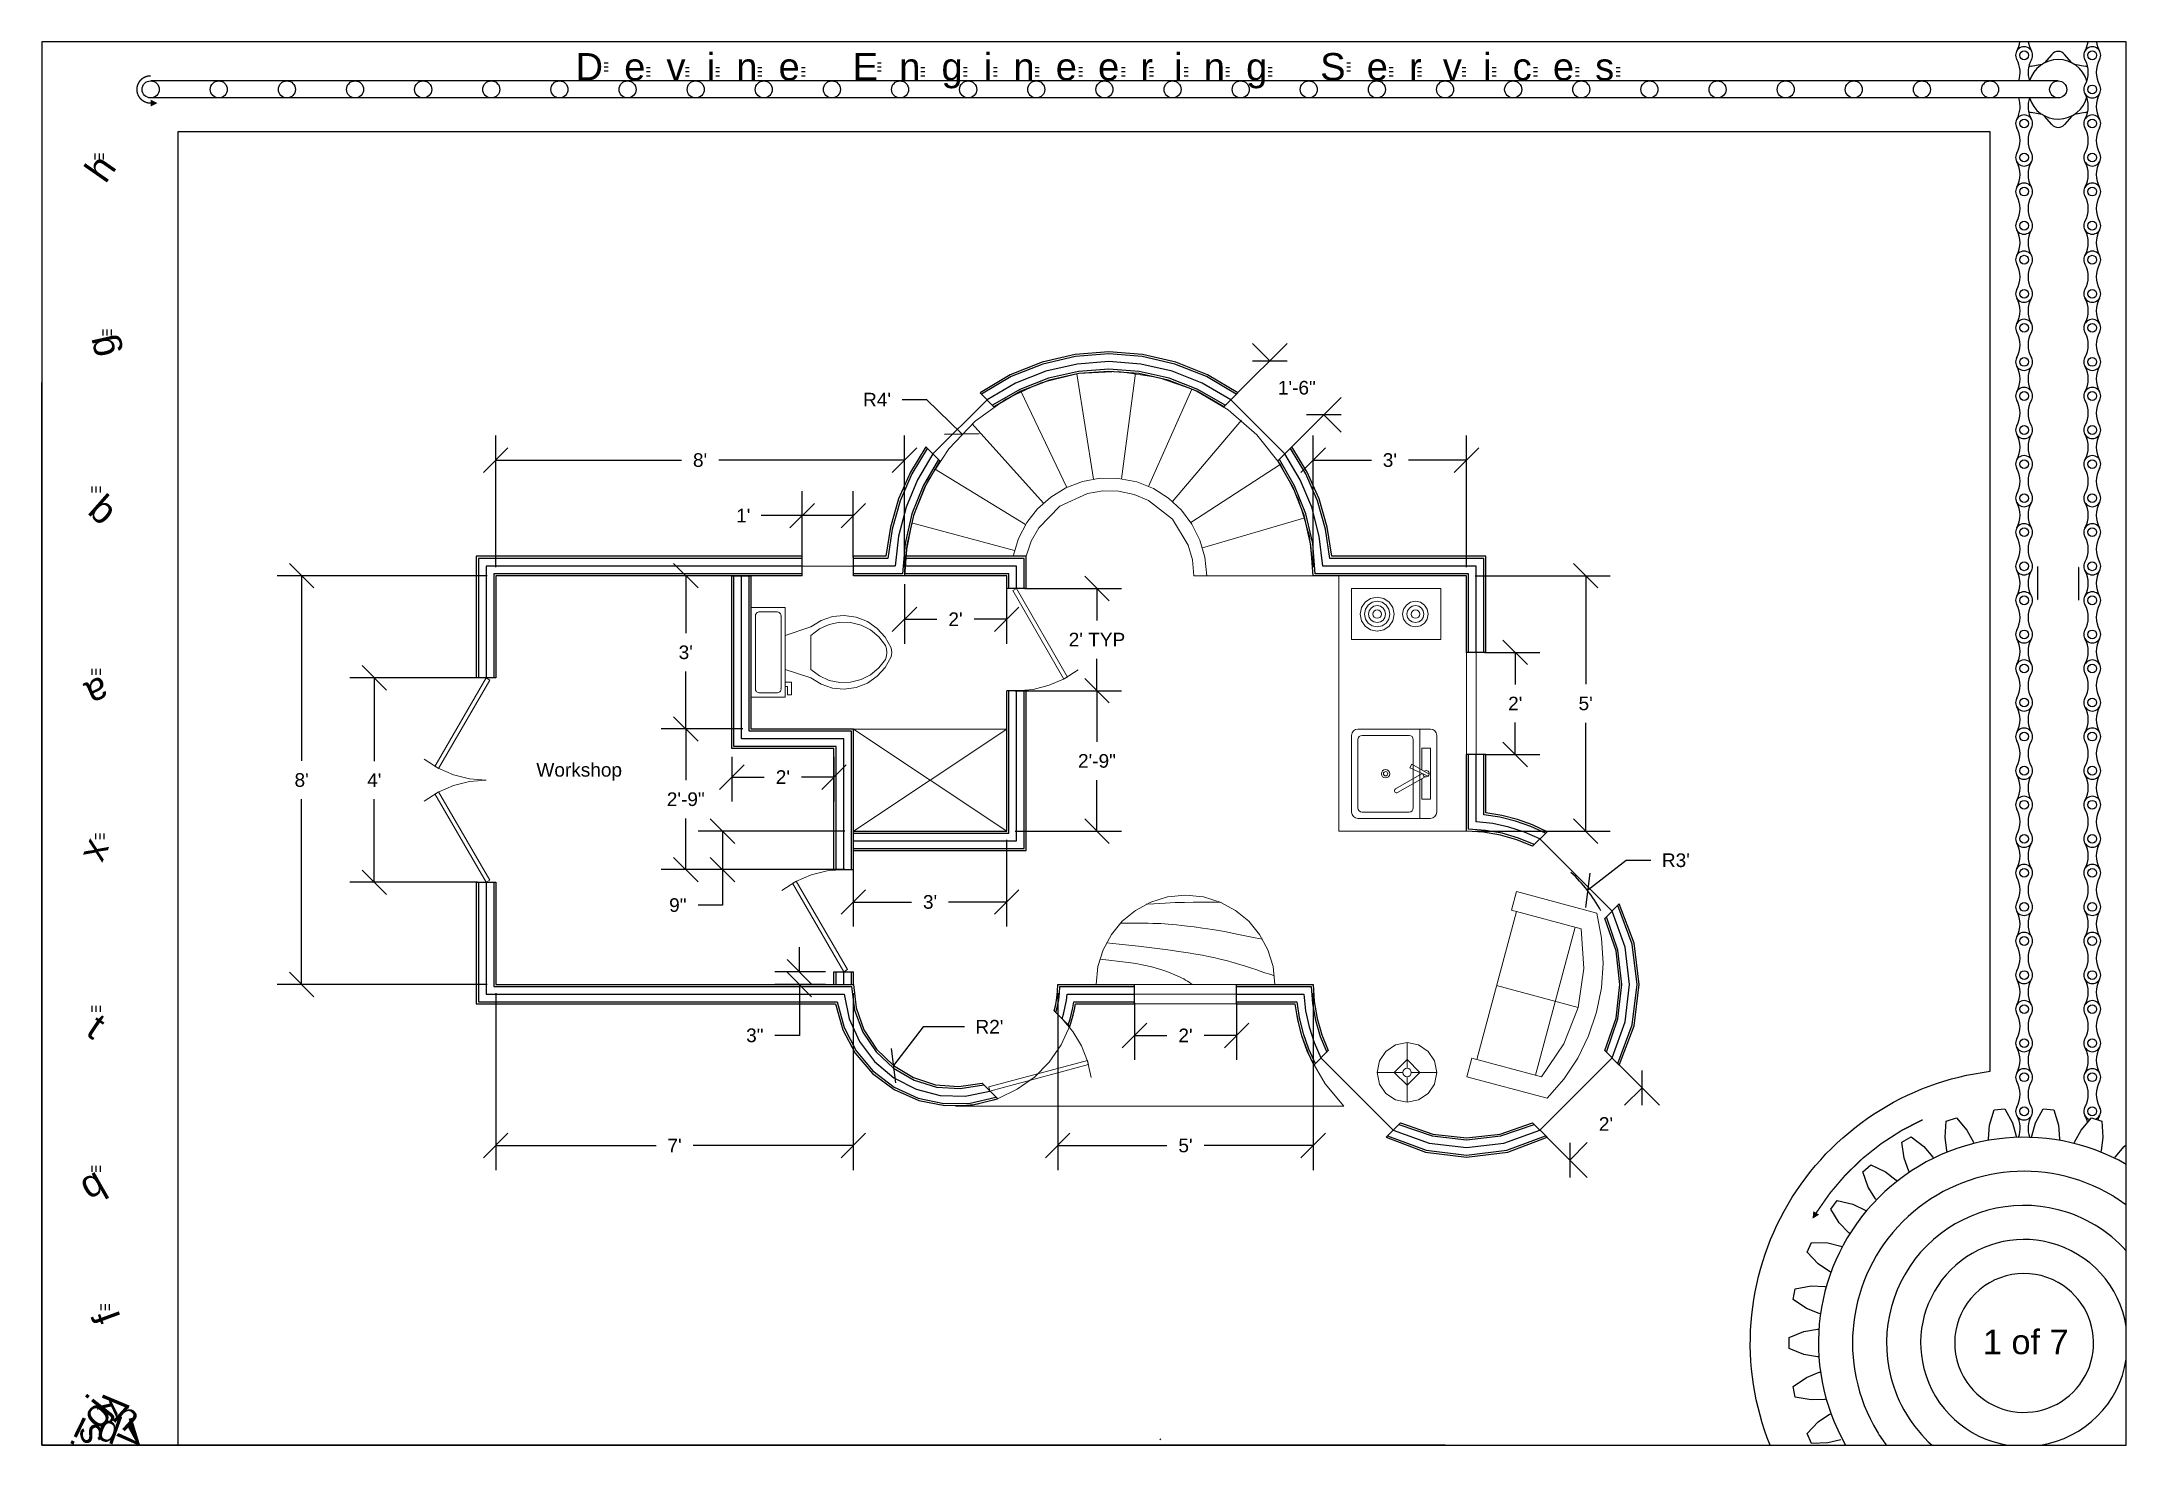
# Paper-space layout '1st Floor' of a CAD drawing. Header units: inches. Extents: x 0.1 to 15.4, y 0.1 to 10.4.
# The model-space entities are those that its viewports show. They can reach past a viewport. Long polylines and large blocks are cut down to what shows.
import ezdxf

# ---------------------------------------------------------------- set-up
doc = ezdxf.new("R2010")
doc.units = ezdxf.units.IN
doc.header["$MEASUREMENT"] = 0
doc.linetypes.add('DASHDOT', pattern=[1, 0.5, -0.25, 0, -0.25])
for name, color, linetype, lineweight in [('Bathroom', 122, 'Continuous', 9), ('Door', 22, 'Continuous', 9), ('Furniture', 112, 'Continuous', 9), ('Kitchen', 94, 'Continuous', 9), ('Porch', 243, 'Continuous', 9), ('Railing', 190, 'Continuous', 9), ('Stair', 224, 'Continuous', 9), ('Windows', 12, 'Continuous', 9)]:
    doc.layers.add(name, color=color, linetype=linetype, lineweight=lineweight)
for name, color, linetype in [('Dimensions', 7, 'Continuous'), ('Exterior Wall Center', 7, 'DASHDOT'), ('Exterior Walls', 170, 'Continuous'), ('Interior Wall Center', 50, 'DASHDOT'), ('Interior Walls', 152, 'Continuous'), ('LAYER_1', 7, 'Continuous')]:
    doc.layers.add(name, color=color, linetype=linetype)
doc.styles.get("Standard").update_dxf_attribs({"font": 'arial.ttf'})
doc.dimstyles.get("Standard").update_dxf_attribs({"dimtxt": 0.1, "dimasz": 0.18, "dimexe": 0.18, "dimexo": 0.0625, "dimgap": 0.09, "dimtad": 0, "dimtih": 1, "dimtoh": 1, "dimzin": 0, "dimdsep": 46, "dimlunit": 4, "dimtxsty": 'Standard', "dimblk": 'OBLIQUE', "dimcen": 0.09, "dimadec": 0, "dimazin": 0, "dimtfac": 1, "dimtofl": 0, "dimtmove": 0, "dimatfit": 3, "dimldrblk": 'OBLIQUE', "dimfxl": 1, "dimtolj": 1, "dimtzin": 0, "dimarcsym": 0})

psp = doc.layouts.new('1st Floor')

# ---------------------------------------------------------------- texts
psp.add_text('D  e  v  i  n  e     E  n  g  i  n  e  e  r  i  n  g     S  e  r  v  i  c  e  s', height=0.2).set_placement((4.01816, 10.11641))
at = {"char_height": 0.2, "attachment_point": 1}
for s, width, insert, rotation in [('h', 0.5379265, (0.40367, 9.46537), 55.117934), ('g', 0.7705434, (0.45297, 8.0642), 102.87899), ('b', 0.9013904, (0.55942, 7.09266), 318.630475), ('a', 1.439317, (0.62143, 5.56344), 203.177286), ('x', 0.8868519, (0.6404, 4.47764), 246.39676), ('t', 1.0176989, (0.52525, 3.28048), 326.131076), ('q', 0.9304675, (0.34659, 2.07431), 29.810143), ('f', 1.0031603, (0.4953, 0.96684), 110.155336), ('j', 0.6287734, (0.41481, 0.43614), 51.750954), ('k', 0.3404578, (0.743, 0.41163), 247.329943), ('o', 0.4815484, (0.37187, 0.34728), 44.970568), ('p', 1.0758531, (0.62031, 0.0562), 160.102438), ('n', 0.3926, (0.743, 0.44227), 317.662515), ('i', 0.4846156, (0.35347, 0.10522), 154.033945), ('s', 0.5490266, (0.36574, 0.07765), 107.484884), ('v', 0.3189875, (0.61111, 0.20021), 47.332042), ('l', 0.4386078, (0.83808, 0.11442), 196.95549)]:
    psp.add_mtext_dynamic_manual_height_columns(s, width=width, gutter_width=1, heights=[0], dxfattribs=dict(at, insert=insert, rotation=rotation))
at = {"insert": (14.34728, 0.94773), "char_height": 0.18, "attachment_point": 1}
psp.add_mtext_dynamic_manual_height_columns('1 of 7', width=0.709768, gutter_width=1, heights=[0], dxfattribs=at)
at = {"layer": 'Dimensions', "insert": (3.73064, 5.10621), "char_height": 0.1, "attachment_point": 1}
psp.add_mtext_dynamic_manual_height_columns('Workshop', width=1.5664319, gutter_width=1, heights=[0], dxfattribs=at)

msp = doc.modelspace()

# ---------------------------------------------------------------- blocks, each defined once
blk = doc.blocks.new('_Oblique')
at = {"color": 0, "linetype": 'ByBlock', "lineweight": -2}
blk.add_line((-0.5, -0.5), (0.5, 0.5), dxfattribs=at)
blk = doc.blocks.new('*D17')
at = {"layer": 'Defpoints', "color": 0, "transparency": 16777216}
for p in [(2.008, 6.481), (3.432, 6.481), (3.432, 3.481)]:
    blk.add_point(p, dxfattribs=at)
at = {"layer": 'Dimensions', "color": 0, "lineweight": -2, "transparency": 16777216}
for p, q in [((3.37, 6.481), (1.828, 6.481)), ((2.008, 6.481), (2.008, 5.122)), ((2.008, 3.481), (2.008, 4.84)), ((3.37, 3.481), (1.828, 3.481))]:
    blk.add_line(p, q, dxfattribs=at)
at = {"layer": 'Dimensions', "color": 0, "lineweight": -2, "transparency": 16777216, "xscale": 0.18, "yscale": 0.18, "zscale": 0.18}
for p, rotation in [((2.008, 6.481), 90), ((2.008, 3.481), 270)]:
    blk.add_blockref('_Oblique', p, dxfattribs=dict(at, rotation=rotation))
at = {"layer": 'Dimensions', "color": 0, "transparency": 16777216, "insert": (2.008, 4.981), "char_height": 0.1, "attachment_point": 5}
blk.add_mtext("\\A1;8'", dxfattribs=at)
blk = doc.blocks.new('*D18')
at = {"layer": 'Defpoints', "color": 0, "transparency": 16777216}
for p in [(3.361, 5.731), (2.541, 4.231), (3.361, 4.231)]:
    blk.add_point(p, dxfattribs=at)
at = {"layer": 'Dimensions', "color": 0, "lineweight": -2, "transparency": 16777216}
for p, q in [((3.299, 5.731), (2.361, 5.731)), ((2.541, 5.731), (2.541, 5.121)), ((2.541, 4.231), (2.541, 4.841)), ((3.299, 4.231), (2.361, 4.231))]:
    blk.add_line(p, q, dxfattribs=at)
at = {"layer": 'Dimensions', "color": 0, "lineweight": -2, "transparency": 16777216, "xscale": 0.18, "yscale": 0.18, "zscale": 0.18}
for p, rotation in [((2.541, 5.731), 90), ((2.541, 4.231), 270)]:
    blk.add_blockref('_Oblique', p, dxfattribs=dict(at, rotation=rotation))
at = {"layer": 'Dimensions', "color": 0, "transparency": 16777216, "insert": (2.541, 4.981), "char_height": 0.1, "attachment_point": 5}
blk.add_mtext("\\A1;4'", dxfattribs=at)
blk = doc.blocks.new('*D19')
at = {"layer": 'Defpoints', "color": 0, "transparency": 16777216}
for p in [(6.432, 7.329), (3.432, 6.481), (6.432, 6.481)]:
    blk.add_point(p, dxfattribs=at)
at = {"layer": 'Dimensions', "color": 0, "lineweight": -2, "transparency": 16777216}
for p, q in [((3.432, 6.543), (3.432, 7.509)), ((6.432, 6.543), (6.432, 7.509)), ((3.432, 7.329), (4.796, 7.329)), ((6.432, 7.329), (5.069, 7.329))]:
    blk.add_line(p, q, dxfattribs=at)
at = {"layer": 'Dimensions', "color": 0, "lineweight": -2, "transparency": 16777216, "xscale": 0.18, "yscale": 0.18, "zscale": 0.18, "rotation": 180}
blk.add_blockref('_Oblique', (3.432, 7.329), dxfattribs=at)
at = {"layer": 'Dimensions', "color": 0, "lineweight": -2, "transparency": 16777216, "xscale": 0.18, "yscale": 0.18, "zscale": 0.18}
blk.add_blockref('_Oblique', (6.432, 7.329), dxfattribs=at)
at = {"layer": 'Dimensions', "color": 0, "transparency": 16777216, "insert": (4.932, 7.329), "char_height": 0.1, "attachment_point": 5}
blk.add_mtext("\\A1;8'", dxfattribs=at)
blk = doc.blocks.new('*D20')
at = {"layer": 'Defpoints', "color": 0, "transparency": 16777216}
for p in [(10.557, 7.329), (9.432, 6.481), (10.557, 6.481)]:
    blk.add_point(p, dxfattribs=at)
at = {"layer": 'Dimensions', "color": 0, "lineweight": -2, "transparency": 16777216}
for p, q in [((9.432, 6.543), (9.432, 7.509)), ((10.557, 6.543), (10.557, 7.509)), ((9.432, 7.329), (9.859, 7.329)), ((10.557, 7.329), (10.131, 7.329))]:
    blk.add_line(p, q, dxfattribs=at)
at = {"layer": 'Dimensions', "color": 0, "lineweight": -2, "transparency": 16777216, "xscale": 0.18, "yscale": 0.18, "zscale": 0.18, "rotation": 180}
blk.add_blockref('_Oblique', (9.432, 7.329), dxfattribs=at)
at = {"layer": 'Dimensions', "color": 0, "lineweight": -2, "transparency": 16777216, "xscale": 0.18, "yscale": 0.18, "zscale": 0.18}
blk.add_blockref('_Oblique', (10.557, 7.329), dxfattribs=at)
at = {"layer": 'Dimensions', "color": 0, "transparency": 16777216, "insert": (9.995, 7.329), "char_height": 0.1, "attachment_point": 5}
blk.add_mtext("\\A1;3'", dxfattribs=at)
blk = doc.blocks.new('*D21')
at = {"layer": 'Defpoints', "color": 0, "transparency": 16777216}
for p in [(10.557, 6.481), (11.432, 6.481), (10.557, 4.606)]:
    blk.add_point(p, dxfattribs=at)
at = {"layer": 'Dimensions', "color": 0, "lineweight": -2, "transparency": 16777216}
for p, q in [((10.62, 6.481), (11.612, 6.481)), ((11.432, 6.481), (11.432, 5.684)), ((11.432, 4.606), (11.432, 5.402)), ((10.62, 4.606), (11.612, 4.606))]:
    blk.add_line(p, q, dxfattribs=at)
at = {"layer": 'Dimensions', "color": 0, "lineweight": -2, "transparency": 16777216, "xscale": 0.18, "yscale": 0.18, "zscale": 0.18}
for p, rotation in [((11.432, 6.481), 90), ((11.432, 4.606), 270)]:
    blk.add_blockref('_Oblique', p, dxfattribs=dict(at, rotation=rotation))
at = {"layer": 'Dimensions', "color": 0, "transparency": 16777216, "insert": (11.432, 5.543), "char_height": 0.1, "attachment_point": 5}
blk.add_mtext("\\A1;5'", dxfattribs=at)
blk = doc.blocks.new('*D22')
at = {"layer": 'Defpoints', "color": 0, "transparency": 16777216}
for p in [(10.629, 5.918), (10.915, 5.918), (10.629, 5.168)]:
    blk.add_point(p, dxfattribs=at)
at = {"layer": 'Dimensions', "color": 0, "lineweight": -2, "transparency": 16777216}
for p, q in [((10.691, 5.918), (11.095, 5.918)), ((10.915, 5.918), (10.915, 5.683)), ((10.915, 5.168), (10.915, 5.403)), ((10.691, 5.168), (11.095, 5.168))]:
    blk.add_line(p, q, dxfattribs=at)
at = {"layer": 'Dimensions', "color": 0, "lineweight": -2, "transparency": 16777216, "xscale": 0.18, "yscale": 0.18, "zscale": 0.18}
for p, rotation in [((10.915, 5.918), 90), ((10.915, 5.168), 270)]:
    blk.add_blockref('_Oblique', p, dxfattribs=dict(at, rotation=rotation))
at = {"layer": 'Dimensions', "color": 0, "transparency": 16777216, "insert": (10.915, 5.543), "char_height": 0.1, "attachment_point": 5}
blk.add_mtext("\\A1;2'", dxfattribs=at)
blk = doc.blocks.new('*D23')
at = {"layer": 'Defpoints', "color": 0, "transparency": 16777216}
for p in [(7.557, 3.481), (9.432, 3.481), (9.432, 2.299)]:
    blk.add_point(p, dxfattribs=at)
at = {"layer": 'Dimensions', "color": 0, "lineweight": -2, "transparency": 16777216}
for p, q in [((7.557, 3.418), (7.557, 2.119)), ((9.432, 3.418), (9.432, 2.119)), ((7.557, 2.299), (8.359, 2.299)), ((9.432, 2.299), (8.631, 2.299))]:
    blk.add_line(p, q, dxfattribs=at)
at = {"layer": 'Dimensions', "color": 0, "lineweight": -2, "transparency": 16777216, "xscale": 0.18, "yscale": 0.18, "zscale": 0.18, "rotation": 180}
blk.add_blockref('_Oblique', (7.557, 2.299), dxfattribs=at)
at = {"layer": 'Dimensions', "color": 0, "lineweight": -2, "transparency": 16777216, "xscale": 0.18, "yscale": 0.18, "zscale": 0.18}
blk.add_blockref('_Oblique', (9.432, 2.299), dxfattribs=at)
at = {"layer": 'Dimensions', "color": 0, "transparency": 16777216, "insert": (8.495, 2.299), "char_height": 0.1, "attachment_point": 5}
blk.add_mtext("\\A1;5'", dxfattribs=at)
blk = doc.blocks.new('*D24')
at = {"layer": 'Defpoints', "color": 0, "transparency": 16777216}
for p in [(3.432, 3.481), (6.057, 3.481), (6.057, 2.299)]:
    blk.add_point(p, dxfattribs=at)
at = {"layer": 'Dimensions', "color": 0, "lineweight": -2, "transparency": 16777216}
for p, q in [((3.432, 3.418), (3.432, 2.119)), ((6.057, 3.418), (6.057, 2.119)), ((3.432, 2.299), (4.609, 2.299)), ((6.057, 2.299), (4.881, 2.299))]:
    blk.add_line(p, q, dxfattribs=at)
at = {"layer": 'Dimensions', "color": 0, "lineweight": -2, "transparency": 16777216, "xscale": 0.18, "yscale": 0.18, "zscale": 0.18, "rotation": 180}
blk.add_blockref('_Oblique', (3.432, 2.299), dxfattribs=at)
at = {"layer": 'Dimensions', "color": 0, "lineweight": -2, "transparency": 16777216, "xscale": 0.18, "yscale": 0.18, "zscale": 0.18}
blk.add_blockref('_Oblique', (6.057, 2.299), dxfattribs=at)
at = {"layer": 'Dimensions', "color": 0, "transparency": 16777216, "insert": (4.745, 2.299), "char_height": 0.1, "attachment_point": 5}
blk.add_mtext("\\A1;7'", dxfattribs=at)
blk = doc.blocks.new('*D25')
at = {"layer": 'Defpoints', "color": 0, "transparency": 16777216}
for p in [(6.432, 6.481), (7.182, 6.481), (7.182, 6.161)]:
    blk.add_point(p, dxfattribs=at)
at = {"layer": 'Dimensions', "color": 0, "lineweight": -2, "transparency": 16777216}
for p, q in [((6.432, 6.418), (6.432, 5.981)), ((7.182, 6.418), (7.182, 5.981)), ((6.432, 6.161), (6.671, 6.161)), ((7.182, 6.161), (6.944, 6.161))]:
    blk.add_line(p, q, dxfattribs=at)
at = {"layer": 'Dimensions', "color": 0, "lineweight": -2, "transparency": 16777216, "xscale": 0.18, "yscale": 0.18, "zscale": 0.18, "rotation": 180}
blk.add_blockref('_Oblique', (6.432, 6.161), dxfattribs=at)
at = {"layer": 'Dimensions', "color": 0, "lineweight": -2, "transparency": 16777216, "xscale": 0.18, "yscale": 0.18, "zscale": 0.18}
blk.add_blockref('_Oblique', (7.182, 6.161), dxfattribs=at)
at = {"layer": 'Dimensions', "color": 0, "transparency": 16777216, "insert": (6.807, 6.161), "char_height": 0.1, "attachment_point": 5}
blk.add_mtext("\\A1;2'", dxfattribs=at)
blk = doc.blocks.new('*D26')
at = {"layer": 'Defpoints', "color": 0, "transparency": 16777216}
for p in [(7.182, 5.637), (7.182, 4.606), (7.845, 4.606)]:
    blk.add_point(p, dxfattribs=at)
at = {"layer": 'Dimensions', "color": 0, "lineweight": -2, "transparency": 16777216}
for p, q in [((7.245, 5.637), (8.025, 5.637)), ((7.845, 5.637), (7.845, 5.262)), ((7.845, 4.606), (7.845, 4.98)), ((7.245, 4.606), (8.025, 4.606))]:
    blk.add_line(p, q, dxfattribs=at)
at = {"layer": 'Dimensions', "color": 0, "lineweight": -2, "transparency": 16777216, "xscale": 0.18, "yscale": 0.18, "zscale": 0.18}
for p, rotation in [((7.845, 5.637), 90), ((7.845, 4.606), 270)]:
    blk.add_blockref('_Oblique', p, dxfattribs=dict(at, rotation=rotation))
at = {"layer": 'Dimensions', "color": 0, "transparency": 16777216, "insert": (7.845, 5.121), "char_height": 0.1, "attachment_point": 5}
blk.add_mtext('\\A1;2\'-9"', dxfattribs=at)
blk = doc.blocks.new('*D27')
at = {"layer": 'Defpoints', "color": 0, "transparency": 16777216}
for p in [(6.057, 4.606), (7.182, 4.606), (7.182, 4.086)]:
    blk.add_point(p, dxfattribs=at)
at = {"layer": 'Dimensions', "color": 0, "lineweight": -2, "transparency": 16777216}
for p, q in [((6.057, 4.543), (6.057, 3.906)), ((7.182, 4.543), (7.182, 3.906)), ((6.057, 4.086), (6.484, 4.086)), ((7.182, 4.086), (6.756, 4.086))]:
    blk.add_line(p, q, dxfattribs=at)
at = {"layer": 'Dimensions', "color": 0, "lineweight": -2, "transparency": 16777216, "xscale": 0.18, "yscale": 0.18, "zscale": 0.18, "rotation": 180}
blk.add_blockref('_Oblique', (6.057, 4.086), dxfattribs=at)
at = {"layer": 'Dimensions', "color": 0, "lineweight": -2, "transparency": 16777216, "xscale": 0.18, "yscale": 0.18, "zscale": 0.18}
blk.add_blockref('_Oblique', (7.182, 4.086), dxfattribs=at)
at = {"layer": 'Dimensions', "color": 0, "transparency": 16777216, "insert": (6.62, 4.086), "char_height": 0.1, "attachment_point": 5}
blk.add_mtext("\\A1;3'", dxfattribs=at)
blk = doc.blocks.new('*D28')
at = {"layer": 'Defpoints', "color": 0, "transparency": 16777216}
for p in [(5.661, 3.574), (5.915, 3.574), (5.915, 3.481)]:
    blk.add_point(p, dxfattribs=at)
at = {"layer": 'Dimensions', "color": 0, "lineweight": -2, "transparency": 16777216}
for p, q in [((5.661, 3.574), (5.661, 3.754)), ((5.852, 3.574), (5.481, 3.574)), ((5.852, 3.481), (5.481, 3.481)), ((5.661, 3.481), (5.661, 3.107)), ((5.661, 3.107), (5.481, 3.107))]:
    blk.add_line(p, q, dxfattribs=at)
at = {"layer": 'Dimensions', "color": 0, "lineweight": -2, "transparency": 16777216, "xscale": 0.18, "yscale": 0.18, "zscale": 0.18}
for p, rotation in [((5.661, 3.574), 270), ((5.661, 3.481), 90)]:
    blk.add_blockref('_Oblique', p, dxfattribs=dict(at, rotation=rotation))
at = {"layer": 'Dimensions', "color": 0, "transparency": 16777216, "insert": (5.334, 3.107), "char_height": 0.1, "attachment_point": 5}
blk.add_mtext('\\A1;3"', dxfattribs=at)
blk = doc.blocks.new('*D29')
at = {"layer": 'Defpoints', "color": 0, "transparency": 16777216}
for p in [(5.165, 5.213), (5.915, 5.213), (5.915, 5.003)]:
    blk.add_point(p, dxfattribs=at)
at = {"layer": 'Dimensions', "color": 0, "lineweight": -2, "transparency": 16777216}
for p, q in [((5.165, 5.151), (5.165, 4.823)), ((5.915, 5.151), (5.915, 4.823)), ((5.165, 5.003), (5.403, 5.003)), ((5.915, 5.003), (5.677, 5.003))]:
    blk.add_line(p, q, dxfattribs=at)
at = {"layer": 'Dimensions', "color": 0, "lineweight": -2, "transparency": 16777216, "xscale": 0.18, "yscale": 0.18, "zscale": 0.18, "rotation": 180}
blk.add_blockref('_Oblique', (5.165, 5.003), dxfattribs=at)
at = {"layer": 'Dimensions', "color": 0, "lineweight": -2, "transparency": 16777216, "xscale": 0.18, "yscale": 0.18, "zscale": 0.18}
blk.add_blockref('_Oblique', (5.915, 5.003), dxfattribs=at)
at = {"layer": 'Dimensions', "color": 0, "transparency": 16777216, "insert": (5.54, 5.003), "char_height": 0.1, "attachment_point": 5}
blk.add_mtext("\\A1;2'", dxfattribs=at)
blk = doc.blocks.new('*D30')
at = {"layer": 'Defpoints', "color": 0, "transparency": 16777216}
for p in [(4.827, 5.356), (5.307, 5.356), (5.915, 4.324)]:
    blk.add_point(p, dxfattribs=at)
at = {"layer": 'Dimensions', "color": 0, "lineweight": -2, "transparency": 16777216}
for p, q in [((5.245, 5.356), (4.647, 5.356)), ((4.827, 5.356), (4.827, 4.981)), ((4.827, 4.324), (4.827, 4.699)), ((5.852, 4.324), (4.647, 4.324))]:
    blk.add_line(p, q, dxfattribs=at)
at = {"layer": 'Dimensions', "color": 0, "lineweight": -2, "transparency": 16777216, "xscale": 0.18, "yscale": 0.18, "zscale": 0.18}
for p, rotation in [((4.827, 5.356), 90), ((4.827, 4.324), 270)]:
    blk.add_blockref('_Oblique', p, dxfattribs=dict(at, rotation=rotation))
at = {"layer": 'Dimensions', "color": 0, "transparency": 16777216, "insert": (4.827, 4.84), "char_height": 0.1, "attachment_point": 5}
blk.add_mtext('\\A1;2\'-9"', dxfattribs=at)
blk = doc.blocks.new('*D31')
at = {"layer": 'Defpoints', "color": 0, "transparency": 16777216}
for p in [(4.827, 6.481), (5.307, 6.481), (5.307, 5.356)]:
    blk.add_point(p, dxfattribs=at)
at = {"layer": 'Dimensions', "color": 0, "lineweight": -2, "transparency": 16777216}
for p, q in [((5.245, 6.481), (4.647, 6.481)), ((4.827, 6.481), (4.827, 6.059)), ((4.827, 5.356), (4.827, 5.777)), ((5.245, 5.356), (4.647, 5.356))]:
    blk.add_line(p, q, dxfattribs=at)
at = {"layer": 'Dimensions', "color": 0, "lineweight": -2, "transparency": 16777216, "xscale": 0.18, "yscale": 0.18, "zscale": 0.18}
for p, rotation in [((4.827, 6.481), 90), ((4.827, 5.356), 270)]:
    blk.add_blockref('_Oblique', p, dxfattribs=dict(at, rotation=rotation))
at = {"layer": 'Dimensions', "color": 0, "transparency": 16777216, "insert": (4.827, 5.918), "char_height": 0.1, "attachment_point": 5}
blk.add_mtext("\\A1;3'", dxfattribs=at)
blk = doc.blocks.new('*D32')
at = {"layer": 'Defpoints', "color": 0, "transparency": 16777216}
for p in [(8.12, 3.409), (8.87, 3.409), (8.87, 3.107)]:
    blk.add_point(p, dxfattribs=at)
at = {"layer": 'Dimensions', "color": 0, "lineweight": -2, "transparency": 16777216}
for p, q in [((8.12, 3.347), (8.12, 2.927)), ((8.87, 3.347), (8.87, 2.927)), ((8.12, 3.107), (8.358, 3.107)), ((8.87, 3.107), (8.632, 3.107))]:
    blk.add_line(p, q, dxfattribs=at)
at = {"layer": 'Dimensions', "color": 0, "lineweight": -2, "transparency": 16777216, "xscale": 0.18, "yscale": 0.18, "zscale": 0.18, "rotation": 180}
blk.add_blockref('_Oblique', (8.12, 3.107), dxfattribs=at)
at = {"layer": 'Dimensions', "color": 0, "lineweight": -2, "transparency": 16777216, "xscale": 0.18, "yscale": 0.18, "zscale": 0.18}
blk.add_blockref('_Oblique', (8.87, 3.107), dxfattribs=at)
at = {"layer": 'Dimensions', "color": 0, "transparency": 16777216, "insert": (8.495, 3.107), "char_height": 0.1, "attachment_point": 5}
blk.add_mtext("\\A1;2'", dxfattribs=at)
blk = doc.blocks.new('*D33')
at = {"layer": 'Defpoints', "color": 0, "transparency": 16777216}
for p in [(7.254, 6.387), (7.845, 6.387), (7.254, 5.637)]:
    blk.add_point(p, dxfattribs=at)
at = {"layer": 'Dimensions', "color": 0, "lineweight": -2, "transparency": 16777216}
for p, q in [((7.316, 6.387), (8.025, 6.387)), ((7.845, 6.387), (7.845, 6.152)), ((7.845, 5.637), (7.845, 5.872)), ((7.316, 5.637), (8.025, 5.637))]:
    blk.add_line(p, q, dxfattribs=at)
at = {"layer": 'Dimensions', "color": 0, "lineweight": -2, "transparency": 16777216, "xscale": 0.18, "yscale": 0.18, "zscale": 0.18}
for p, rotation in [((7.845, 6.387), 90), ((7.845, 5.637), 270)]:
    blk.add_blockref('_Oblique', p, dxfattribs=dict(at, rotation=rotation))
at = {"layer": 'Dimensions', "color": 0, "transparency": 16777216, "insert": (7.845, 6.012), "char_height": 0.1, "attachment_point": 5}
blk.add_mtext("\\A1;2' TYP", dxfattribs=at)
blk = doc.blocks.new('*D34')
at = {"layer": 'Defpoints', "color": 0, "transparency": 16777216}
for p in [(6.057, 6.922), (5.682, 6.552), (6.057, 6.552)]:
    blk.add_point(p, dxfattribs=at)
at = {"layer": 'Dimensions', "color": 0, "lineweight": -2, "transparency": 16777216}
for p, q in [((5.682, 6.614), (5.682, 7.102)), ((6.057, 6.614), (6.057, 7.102)), ((5.682, 6.922), (5.38, 6.922)), ((6.057, 6.922), (5.682, 6.922))]:
    blk.add_line(p, q, dxfattribs=at)
at = {"layer": 'Dimensions', "color": 0, "lineweight": -2, "transparency": 16777216, "xscale": 0.18, "yscale": 0.18, "zscale": 0.18, "rotation": 180}
blk.add_blockref('_Oblique', (5.682, 6.922), dxfattribs=at)
at = {"layer": 'Dimensions', "color": 0, "lineweight": -2, "transparency": 16777216, "xscale": 0.18, "yscale": 0.18, "zscale": 0.18}
blk.add_blockref('_Oblique', (6.057, 6.922), dxfattribs=at)
at = {"layer": 'Dimensions', "color": 0, "transparency": 16777216, "insert": (5.249, 6.922), "char_height": 0.1, "attachment_point": 5}
blk.add_mtext("\\A1;1'", dxfattribs=at)
blk = doc.blocks.new('*D35')
at = {"layer": 'Defpoints', "color": 0, "transparency": 16777216}
for p in [(5.097, 4.606), (6.057, 4.606), (6.057, 4.324)]:
    blk.add_point(p, dxfattribs=at)
at = {"layer": 'Dimensions', "color": 0, "lineweight": -2, "transparency": 16777216}
for p, q in [((5.995, 4.606), (4.917, 4.606)), ((5.097, 4.606), (5.097, 4.324)), ((5.995, 4.324), (4.917, 4.324)), ((5.097, 4.324), (5.097, 4.063)), ((5.097, 4.063), (4.917, 4.063))]:
    blk.add_line(p, q, dxfattribs=at)
at = {"layer": 'Dimensions', "color": 0, "lineweight": -2, "transparency": 16777216, "xscale": 0.18, "yscale": 0.18, "zscale": 0.18}
for p, rotation in [((5.097, 4.606), 90), ((5.097, 4.324), 270)]:
    blk.add_blockref('_Oblique', p, dxfattribs=dict(at, rotation=rotation))
at = {"layer": 'Dimensions', "color": 0, "transparency": 16777216, "insert": (4.769, 4.063), "char_height": 0.1, "attachment_point": 5}
blk.add_mtext('\\A1;9"', dxfattribs=at)
blk = doc.blocks.new('*D36')
at = {"layer": 'Defpoints', "color": 0, "transparency": 16777216}
for p in [(6.854, 7.523), (7.932, 6.481)]:
    blk.add_point(p, dxfattribs=at)
at = {"layer": 'Dimensions', "color": 0, "lineweight": -2, "transparency": 16777216}
for p, q in [((6.415, 7.773), (6.595, 7.773)), ((6.595, 7.773), (6.854, 7.523))]:
    blk.add_line(p, q, dxfattribs=at)
at = {"layer": 'Dimensions', "color": 0, "lineweight": -2, "transparency": 16777216, "xscale": 0.18, "yscale": 0.18, "zscale": 0.18, "rotation": 315.998713298426}
blk.add_blockref('_Oblique', (6.854, 7.523), dxfattribs=at)
at = {"layer": 'Dimensions', "color": 0, "transparency": 16777216, "insert": (6.231, 7.773), "char_height": 0.1, "attachment_point": 5}
blk.add_mtext("\\A1;R4'", dxfattribs=at)
blk = doc.blocks.new('*D37')
at = {"layer": 'Defpoints', "color": 0, "transparency": 16777216}
for p in [(11.446, 4.171), (10.557, 3.481)]:
    blk.add_point(p, dxfattribs=at)
at = {"layer": 'Dimensions', "color": 0, "lineweight": -2, "transparency": 16777216}
for p, q in [((11.73, 4.392), (11.446, 4.171)), ((11.91, 4.392), (11.73, 4.392))]:
    blk.add_line(p, q, dxfattribs=at)
blk.add_arc((10.557, 3.481), 1.125, 28.7119, 47.0076, dxfattribs=at)
at = {"layer": 'Dimensions', "color": 0, "lineweight": -2, "transparency": 16777216, "xscale": 0.18, "yscale": 0.18, "zscale": 0.18, "rotation": 217.8402665908528}
blk.add_blockref('_Oblique', (11.446, 4.171), dxfattribs=at)
at = {"layer": 'Dimensions', "color": 0, "transparency": 16777216, "insert": (12.094, 4.392), "char_height": 0.1, "attachment_point": 5}
blk.add_mtext("\\A1;R3'", dxfattribs=at)
blk = doc.blocks.new('*D38')
at = {"layer": 'Defpoints', "color": 0, "transparency": 16777216}
for p in [(6.807, 3.481), (6.351, 2.886)]:
    blk.add_point(p, dxfattribs=at)
at = {"layer": 'Dimensions', "color": 0, "lineweight": -2, "transparency": 16777216}
for p, q in [((6.57, 3.171), (6.351, 2.886)), ((6.873, 3.171), (6.57, 3.171))]:
    blk.add_line(p, q, dxfattribs=at)
at = {"layer": 'Dimensions', "color": 0, "lineweight": -2, "transparency": 16777216, "xscale": 0.18, "yscale": 0.18, "zscale": 0.18, "rotation": 232.5000000000002}
blk.add_blockref('_Oblique', (6.351, 2.886), dxfattribs=at)
at = {"layer": 'Dimensions', "color": 0, "transparency": 16777216, "insert": (7.056, 3.171), "char_height": 0.1, "attachment_point": 5}
blk.add_mtext("\\A1;R2'", dxfattribs=at)
blk = doc.blocks.new('*D41')
at = {"layer": 'Defpoints', "color": 0, "transparency": 16777216}
for p in [(8.827, 7.773), (9.511, 7.661), (9.224, 7.375)]:
    blk.add_point(p, dxfattribs=at)
at = {"layer": 'Dimensions', "color": 0, "lineweight": -2, "transparency": 16777216}
for p, q in [((8.871, 7.817), (9.24, 8.186)), ((9.113, 8.059), (8.986, 8.186)), ((9.269, 7.419), (9.638, 7.788)), ((9.511, 7.661), (9.638, 7.534))]:
    blk.add_line(p, q, dxfattribs=at)
at = {"layer": 'Dimensions', "color": 0, "lineweight": -2, "transparency": 16777216, "xscale": 0.18, "yscale": 0.18, "zscale": 0.18}
for p, rotation in [((9.113, 8.059), 315.005548363507), ((9.511, 7.661), 135.005548363507)]:
    blk.add_blockref('_Oblique', p, dxfattribs=dict(at, rotation=rotation))
at = {"layer": 'Dimensions', "color": 0, "transparency": 16777216, "insert": (9.312, 7.86), "char_height": 0.1, "attachment_point": 5}
blk.add_mtext('\\A1;1\'-6"', dxfattribs=at)
blk = doc.blocks.new('*D42')
at = {"layer": 'Defpoints', "color": 0, "transparency": 16777216}
for p in [(11.626, 2.943), (11.846, 2.723), (11.095, 2.412)]:
    blk.add_point(p, dxfattribs=at)
at = {"layer": 'Dimensions', "color": 0, "lineweight": -2, "transparency": 16777216}
for p, q in [((11.67, 2.898), (11.973, 2.595)), ((11.846, 2.723), (11.717, 2.594)), ((11.14, 2.368), (11.443, 2.065)), ((11.315, 2.192), (11.444, 2.321))]:
    blk.add_line(p, q, dxfattribs=at)
at = {"layer": 'Dimensions', "color": 0, "lineweight": -2, "transparency": 16777216, "xscale": 0.18, "yscale": 0.18, "zscale": 0.18}
for p, rotation in [((11.846, 2.723), 44.98131345041112), ((11.315, 2.192), 224.9813134504111)]:
    blk.add_blockref('_Oblique', p, dxfattribs=dict(at, rotation=rotation))
at = {"layer": 'Dimensions', "color": 0, "transparency": 16777216, "insert": (11.581, 2.457), "char_height": 0.1, "attachment_point": 5}
blk.add_mtext("\\A1;2'", dxfattribs=at)
blk = doc.blocks.new('Door - Left Hung 36 in.')
blk.add_lwpolyline([(0.75, -1.3), (0, 0), (31.18, 18), (31.93, 16.7)], close=True)
blk.add_arc((0, 0), 36, 0, 37.31013)
blk = doc.blocks.new('Door - Right Hung 36 in.')
blk.add_lwpolyline([(-0.75, -1.3), (0, 0), (-31.18, 18), (-31.93, 16.7)], close=True)
blk.add_arc((0, 0), 36, 142.68987, 180)
blk = doc.blocks.new('Toilet - top')
for p, q in [((9.5, -6), (9.5, -2)), ((-10, -8.5), (-8, -8.5)), ((-10, -9.5), (-10, -8.5)), ((-7, -9.5), (-10, -9.5)), ((-8, -8.5), (-8, -8)), ((-7, -8), (-7, -9.5)), ((-4, -8), (-6, -14)), ((4, -8), (6, -14)), ((4, -14), (-4, -14))]:
    blk.add_line(p, q)
blk.add_lwpolyline([(10.5, -8), (10.5, 0), (-10.5, 0), (-10.5, -8)], close=True)
for points in [[(-9.5, -2), (-9.5, -6)], [(8.5, -1), (-8.5, -1)], [(-8.5, -7), (8.5, -7)]]:
    blk.add_lwpolyline(points)
for centre, radius, start, end in [((-8.62, -1.88), 0.884, 81.8699, 188.1301), ((8.62, -1.88), 0.884, 351.8699, 98.1301), ((-8.62, -6.12), 0.884, 171.8699, 278.1301), ((8.62, -6.12), 0.884, 261.8699, 8.1301), ((3.52, -21.58), 12.17, 141.4691, 247.9714), ((4.2, -21.82), 11.33, 136.3677, 238.9468), ((-3.52, -21.58), 12.17, 292.0284, 38.5307), ((-4.2, -21.82), 11.33, 301.053, 43.6321), ((0, -27.88), 4, 245.7318, 294.2682), ((0, -29), 4, 254.8605, 285.1395)]:
    blk.add_arc(centre, radius, start, end)
blk = doc.blocks.new('Faucet - single handle top')
for p, q in [((0.08, -0.26), (-2.26, -4.34)), ((-2.26, -4.34), (-1.37, -4.79)), ((-1.37, -4.79), (0.55, -0.5)), ((-0.06, -1.9), (3.57, -8.18)), ((4.43, -7.68), (0.72, -1.24))]:
    blk.add_line(p, q)
for points in [[(-0.92, -2), (-6, -2), (-6, 0), (6, 0), (6, -2), (1.16, -2)], [(-0.01, -2), (-0.12, -2)]]:
    blk.add_lwpolyline(points)
for centre, radius, start, end in [((0, -1), 0.75, 269.2246, 216.2304), ((4, -7.93), 0.5, 210, 30)]:
    blk.add_arc(centre, radius, start, end)
blk = doc.blocks.new('Sofa - Roundback Loveseat 5 ft.')
at = {"linetype": 'Continuous'}
for p, q in [((0, -32.44198), (0, -5.99998)), ((-24, -33.99998), (-24, -11.46958)), ((24.00004, -33.99998), (24.00004, -11.46958)), ((-23.9998, -13.38178), (23.99986, -13.38178)), ((-24, -32.44198), (24.00004, -32.44198))]:
    blk.add_line(p, q, dxfattribs=at)
for points in [[(-24, -33.99998), (-30, -33.99998), (-30, -7.99998)], [(30.00004, -7.99998), (30.00004, -33.99998), (24.00004, -33.99998)]]:
    blk.add_lwpolyline(points, dxfattribs=at)
for centre, radius, start, end in [((0, -60.24998), 60.24998, 60.13715, 119.8628), ((0, -61.38438), 55.38444, 64.32083, 115.6792)]:
    blk.add_arc(centre, radius, start, end, dxfattribs=at)
blk = doc.blocks.new('Lamp - Table')
at = {"linetype": 'Continuous'}
for p, q in [((0, 7), (0, 1)), ((-1, 0), (-7, 0)), ((0, 3), (-3, 0)), ((-3, 0), (0, -3)), ((3, 0), (0, 3)), ((0, -3), (3, 0)), ((1, 0), (7, 0)), ((0, -1), (0, -7))]:
    blk.add_line(p, q, dxfattribs=at)
for radius in [7, 1]:
    blk.add_circle((0, 0), radius, dxfattribs=at)

# ---------------------------------------------------------------- dimensions: what is measured, and where the dimension line sits
at = {"layer": 'Dimensions'}
for p1, p2, distance, picture, middle in [((8.82669, 7.77264), (9.22447, 7.37493), 0.40475, '*D41', (9.31175, 7.86001)), ((11.0954, 2.41247), (11.6259, 2.94263), -0.3111, '*D42', (11.58056, 2.4575))]:
    dim = psp.add_aligned_dim(p1=p1, p2=p2, distance=distance, dimstyle='Standard', override={"dimlfac": -32}, dxfattribs=at)
    dim.commit()
    dim.dimension.update_dxf_attribs({"geometry": picture, "text_midpoint": middle})
for center, mpoint, picture, middle in [((7.9325, 6.4807), (6.85351, 7.52272), '*D36', (6.2307, 7.7728)), ((10.5575, 3.4807), (11.44594, 4.17085), '*D37', (12.0941, 4.3917))]:
    dim = psp.add_radius_dim(center=center, mpoint=mpoint, dimstyle='Standard', override={"dimlfac": -32, "dimcen": 0}, dxfattribs=at)
    dim.commit()
    dim.dimension.update_dxf_attribs({"geometry": picture, "text_midpoint": middle})
for base, p1, p2, picture, middle in [((6.4325, 7.32875), (3.4325, 6.4807), (6.4325, 6.4807), '*D19', (4.9325, 7.32875)), ((10.5575, 7.32875), (9.4325, 6.4807), (10.5575, 6.4807), '*D20', (9.995, 7.32875)), ((7.1825, 6.1614), (6.4325, 6.4807), (7.1825, 6.4807), '*D25', (6.8075, 6.1614)), ((5.915, 5.00342), (5.165, 5.2132), (5.915, 5.2132), '*D29', (5.54, 5.00342)), ((7.1825, 4.08616), (6.0575, 4.6057), (7.1825, 4.6057), '*D27', (6.62, 4.08616)), ((6.0575, 2.29875), (3.4325, 3.4807), (6.0575, 3.4807), '*D24', (4.745, 2.29875)), ((9.4325, 2.29875), (7.5575, 3.4807), (9.4325, 3.4807), '*D23', (8.495, 2.29875)), ((8.87, 3.10733), (8.12, 3.40945), (8.87, 3.40945), '*D32', (8.495, 3.10733))]:
    dim = psp.add_linear_dim(base=base, p1=p1, p2=p2, dimstyle='Standard', override={"dimlfac": -32}, dxfattribs=at)
    dim.commit()
    dim.dimension.update_dxf_attribs({"geometry": picture, "text_midpoint": middle})
dim = psp.add_linear_dim(base=(6.0575, 6.92168), p1=(5.6825, 6.55195), p2=(6.0575, 6.55195), dimstyle='Standard', override={"dimlfac": -32}, dxfattribs=at)
dim.commit()
dim.dimension.update_dxf_attribs({"geometry": '*D34', "text_midpoint": (5.24865, 6.92168), "dimtype": 160})
for base, p1, p2, picture, middle in [((2.0079, 6.4807), (3.4325, 3.4807), (3.4325, 6.4807), '*D17', (2.0079, 4.9807)), ((4.82731, 6.4807), (5.3075, 5.3557), (5.3075, 6.4807), '*D31', (4.82731, 5.9182)), ((11.43191, 6.4807), (10.5575, 4.6057), (10.5575, 6.4807), '*D21', (11.43191, 5.5432)), ((10.91493, 5.9182), (10.62875, 5.1682), (10.62875, 5.9182), '*D22', (10.91493, 5.5432)), ((2.54107, 4.2307), (3.36125, 5.7307), (3.36125, 4.2307), '*D18', (2.54107, 4.9807)), ((7.8454, 4.6057), (7.1825, 5.63695), (7.1825, 4.6057), '*D26', (7.8454, 5.12133)), ((4.82731, 5.3557), (5.915, 4.32445), (5.3075, 5.3557), '*D30', (4.82731, 4.84008))]:
    dim = psp.add_linear_dim(base=base, p1=p1, p2=p2, angle=90, dimstyle='Standard', override={"dimlfac": -32}, dxfattribs=at)
    dim.commit()
    dim.dimension.update_dxf_attribs({"geometry": picture, "text_midpoint": middle})
dim = psp.add_linear_dim(base=(7.8454, 6.38695), p1=(7.25375, 5.63695), p2=(7.25375, 6.38695), angle=90, text="2' TYP", dimstyle='Standard', override={"dimlfac": -32}, dxfattribs=at)
dim.commit()
dim.dimension.update_dxf_attribs({"geometry": '*D33', "text_midpoint": (7.8454, 6.01195)})
for base, p1, p2, picture, middle in [((5.0969, 4.6057), (6.0575, 4.32445), (6.0575, 4.6057), '*D35', (4.76943, 4.0629)), ((5.6614, 3.57445), (5.915, 3.4807), (5.915, 3.57445), '*D28', (5.33396, 3.10733))]:
    dim = psp.add_linear_dim(base=base, p1=p1, p2=p2, angle=90, dimstyle='Standard', override={"dimlfac": -32}, dxfattribs=at)
    dim.commit()
    dim.dimension.update_dxf_attribs({"geometry": picture, "text_midpoint": middle, "dimtype": 160})
dim = psp.add_radius_dim(center=(6.8075, 3.4807), mpoint=(6.35093, 2.88569), dimstyle='Standard', override={"dimlfac": -32}, dxfattribs=at)
dim.commit()
dim.dimension.update_dxf_attribs({"geometry": '*D38', "text_midpoint": (7.05649, 3.1713), "dimtype": 164})

# ---------------------------------------------------------------- linework, layer by layer
at = {"layer": 'Bathroom'}
for p, q in [((204, 180), (240, 156)), ((240, 180), (204, 156)), ((204, 156), (204, 180)), ((204, 180), (240, 180)), ((240, 180), (240, 156)), ((240, 156), (204, 156))]:
    msp.add_line(p, q, dxfattribs=at)
at = {"layer": 'Exterior Wall Center'}
for p, q in [((180, 218.28), (117.72, 218.28)), ((117.72, 218.28), (117.72, 192)), ((192, 218.28), (180, 218.28)), ((213.77, 218.28), (204, 218.28)), ((350.28, 218.28), (314.23, 218.28)), ((350.28, 198), (350.28, 218.28)), ((350.28, 158.21), (350.28, 174)), ((117.72, 144), (117.72, 117.72)), ((117.72, 117.72), (201.82, 117.72)), ((254.18, 117.72), (270, 117.72)), ((294, 117.72), (309.79, 117.72))]:
    msp.add_line(p, q, dxfattribs=at)
for centre, radius, start, end in [((264, 216), 50.28, 55.3114, 124.6886), ((264, 216), 50.28, 145.3114, 177.401), ((264, 216), 50.28, 2.599, 34.6886), ((348, 120), 38.28, 63.2691, 86.5854), ((348, 120), 38.28, 333.2691, 26.7309), ((228, 120), 26.28, 184.9771, 287.8307), ((228, 120), 26.28, 342.1693, 355.0229), ((348, 120), 38.28, 183.4146, 206.7309), ((348, 120), 38.28, 243.2691, 296.7309)]:
    msp.add_arc(centre, radius, start, end, dxfattribs=at)
at = {"layer": 'Exterior Walls'}
for p, q in [((237.02, 255.7), (233.75, 258.98)), ((290.98, 255.7), (294.25, 258.98)), ((224.3, 242.98), (221.02, 246.25)), ((303.7, 242.98), (306.98, 246.25)), ((180, 220.56), (115.44, 220.56)), ((115.44, 220.56), (115.44, 192)), ((192, 220.56), (180, 220.56)), ((192, 216), (192, 220.56)), ((204, 216), (204, 220.56)), ((211.64, 220.56), (204, 220.56)), ((352.56, 220.56), (316.36, 220.56)), ((352.56, 198), (352.56, 220.56)), ((180, 220.08), (115.92, 220.08)), ((115.92, 220.08), (115.92, 192)), ((180, 216.48), (119.52, 216.48)), ((119.52, 216.48), (119.52, 192)), ((180, 216), (120, 216)), ((120, 216), (120, 192)), ((192, 220.08), (180, 220.08)), ((192, 216.48), (180, 216.48)), ((192, 216), (180, 216)), ((212.08, 220.08), (204, 220.08)), ((215.52, 216.48), (204, 216.48)), ((216, 216), (204, 216)), ((348, 216), (312, 216)), ((348.48, 216.48), (312.48, 216.48)), ((352.08, 220.08), (315.92, 220.08)), ((348, 198), (348, 216)), ((348.48, 198), (348.48, 216.48)), ((352.08, 198), (352.08, 220.08)), ((352.56, 198), (348, 198)), ((120, 192), (115.44, 192)), ((352.56, 174), (348, 174)), ((348, 156), (348, 174)), ((348.48, 156.48), (348.48, 174)), ((352.08, 159.87), (352.08, 174)), ((352.56, 160.3), (352.56, 174)), ((363.51, 152.49), (366.91, 155.88)), ((115.44, 144), (120, 144)), ((115.44, 144), (115.44, 115.44)), ((115.92, 144), (115.92, 115.92)), ((119.52, 144), (119.52, 119.52)), ((120, 144), (120, 120)), ((380.49, 135.51), (383.88, 138.91)), ((119.52, 119.52), (203.52, 119.52)), ((120, 120), (204, 120)), ((252, 120), (270, 120)), ((252.48, 119.52), (270, 119.52)), ((270, 115.44), (270, 120)), ((294, 120), (312, 120)), ((294, 115.44), (294, 120)), ((294, 119.52), (311.52, 119.52)), ((115.44, 115.44), (199.81, 115.44)), ((115.92, 115.92), (200.22, 115.92)), ((251.18, 113.79), (254.81, 110.16)), ((255.78, 115.92), (270, 115.92)), ((256.19, 115.44), (270, 115.44)), ((294, 115.92), (308.13, 115.92)), ((294, 115.44), (307.7, 115.44)), ((315.51, 104.49), (312.12, 101.09)), ((380.49, 104.49), (383.88, 101.09)), ((234.21, 96.82), (237.84, 93.19)), ((332.49, 87.51), (329.09, 84.12)), ((363.51, 87.51), (366.91, 84.12))]:
    msp.add_line(p, q, dxfattribs=at)
for centre, radius, start, end in [((264, 216), 52.56, 54.8595, 125.1405), ((264, 216), 52.08, 54.9513, 125.0487), ((264, 216), 48.48, 55.6987, 124.3013), ((264, 216), 48, 55.8069, 124.1931), ((264, 216), 52.56, 144.8595, 175.0229), ((264, 216), 52.08, 144.9513, 175.5068), ((264, 216), 52.08, 4.4932, 35.0487), ((264, 216), 52.56, 4.9771, 35.1405), ((264, 216), 48.48, 145.6987, 179.4327), ((264, 216), 48, 145.8069, 180), ((264, 216), 48, 0, 34.1931), ((264, 216), 48.48, 0.5673, 34.3013), ((348, 120), 40.08, 62.4216, 84.1574), ((348, 120), 40.56, 62.209, 83.5448), ((348, 120), 36, 64.4712, 90), ((348, 120), 36.48, 64.2049, 89.2461), ((348, 120), 40.08, 332.4216, 27.5784), ((348, 120), 40.56, 332.209, 27.791), ((348, 120), 36, 334.4712, 25.5288), ((348, 120), 36.48, 334.2049, 25.7951), ((228, 120), 24.48, 181.1235, 285.6465), ((228, 120), 24, 180, 285), ((228, 120), 24, 345, 0), ((228, 120), 24.48, 344.3535, 358.8765), ((348, 120), 36.48, 180.7539, 205.7951), ((348, 120), 36, 180, 205.5288), ((228, 120), 28.56, 189.1874, 290.1548), ((228, 120), 28.08, 188.3546, 289.7005), ((228, 120), 28.08, 340.2995, 351.6454), ((228, 120), 28.56, 339.8452, 350.8126), ((348, 120), 40.56, 186.4552, 207.791), ((348, 120), 40.08, 185.8426, 207.5784), ((348, 120), 40.56, 242.209, 297.791), ((348, 120), 40.08, 242.4216, 297.5784), ((348, 120), 36.48, 244.2049, 295.7951), ((348, 120), 36, 244.4712, 295.5288)]:
    msp.add_arc(centre, radius, start, end, dxfattribs=at)
at = {"layer": 'Furniture', "linetype": 'Continuous'}
msp.add_line((261, 120), (303, 120), dxfattribs=at)
for points in [[(272.79, 138.87), (274.59, 138.98), (277.22, 139.12), (279.61, 139.22), (281.79, 139.29), (283.79, 139.33), (285.66, 139.36), (287.48, 139.35), (289.35, 139.3), (290.41, 139.24)], [(300.12, 130.61), (298.39, 130.98), (294.46, 131.78), (291.13, 132.41), (288.33, 132.89), (286, 133.26), (284.06, 133.53), (282.44, 133.73), (281.08, 133.88), (279.9, 134), (278.86, 134.1), (277.92, 134.18), (277.04, 134.24), (276.17, 134.29), (275.27, 134.33), (274.31, 134.36), (273.24, 134.39), (272.03, 134.42), (270.69, 134.44), (269.23, 134.44), (267.69, 134.42), (266.71, 134.39)], [(263.41, 129.76), (266.4, 129.46), (270.95, 128.98), (274.74, 128.54), (277.88, 128.15), (280.47, 127.79), (282.62, 127.46), (284.41, 127.15), (285.97, 126.86), (287.36, 126.58), (288.63, 126.32), (289.8, 126.05), (290.88, 125.79), (291.89, 125.53), (292.85, 125.27), (293.78, 125), (294.7, 124.73), (295.62, 124.44), (296.55, 124.13), (297.51, 123.82), (298.51, 123.49), (299.54, 123.14), (300.63, 122.78), (301.78, 122.4), (302.9, 122.03)], [(261.85, 125.92), (264.01, 125.71), (266.54, 125.44), (268.64, 125.16), (270.37, 124.9), (271.81, 124.64), (273, 124.39), (274, 124.14), (274.88, 123.9), (275.69, 123.66), (276.44, 123.43), (277.13, 123.2), (277.79, 122.97), (278.4, 122.74), (278.98, 122.5), (279.53, 122.27), (280.07, 122.03), (280.58, 121.79), (281.08, 121.55), (281.57, 121.3), (282.02, 121.04), (282.46, 120.79), (282.87, 120.53), (283.24, 120.27), (283.58, 120)]]:
    msp.add_lwpolyline(points, dxfattribs=at)
at = {"layer": 'Furniture'}
msp.add_arc((282, 120), 21, 0, 180, dxfattribs=at)
at = {"layer": 'Interior Wall Center'}
for p, q in [((177.72, 177.72), (177.72, 216)), ((242.28, 218.28), (216.05, 218.28)), ((242.28, 213), (242.28, 218.28)), ((242.28, 153.72), (242.28, 189)), ((201.72, 177.72), (177.72, 177.72)), ((201.72, 156), (201.72, 177.72)), ((201.72, 147), (201.72, 156)), ((204, 153.72), (242.28, 153.72))]:
    msp.add_line(p, q, dxfattribs=at)
msp.add_lwpolyline([(201.72, 120), (201.72, 123)], dxfattribs=at)
at = {"layer": 'Interior Walls'}
for p, q in [((244.56, 220.56), (216.22, 220.56)), ((244.56, 213), (244.56, 220.56)), ((175.44, 175.44), (175.44, 216)), ((175.44, 216), (180, 216)), ((175.92, 175.92), (175.92, 216)), ((179.52, 179.52), (179.52, 216)), ((180, 180), (180, 216)), ((240.48, 216.48), (216, 216.48)), ((240, 216), (216, 216)), ((244.08, 220.08), (216.17, 220.08)), ((240, 213), (240, 216)), ((240.48, 213), (240.48, 216.48)), ((244.08, 213), (244.08, 220.08)), ((244.56, 213), (240, 213)), ((240, 156), (240, 189)), ((244.56, 189), (240, 189)), ((240.48, 155.52), (240.48, 189)), ((244.08, 151.92), (244.08, 189)), ((244.56, 151.44), (244.56, 189)), ((203.52, 179.52), (179.52, 179.52)), ((204, 180), (180, 180)), ((203.52, 156), (203.52, 179.52)), ((204, 156), (204, 180)), ((199.44, 175.44), (175.44, 175.44)), ((199.92, 175.92), (175.92, 175.92)), ((199.44, 156), (199.44, 175.44)), ((199.92, 156), (199.92, 175.92)), ((199.44, 147), (199.44, 156)), ((199.92, 147), (199.92, 156)), ((203.52, 147), (203.52, 156)), ((204, 147), (204, 156)), ((204, 156), (240, 156)), ((204, 155.52), (240.48, 155.52)), ((204, 151.92), (244.08, 151.92)), ((199.44, 147), (204, 147)), ((204, 151.44), (244.56, 151.44)), ((199.44, 123), (204, 123)), ((199.44, 120), (204, 120))]:
    msp.add_line(p, q, dxfattribs=at)
for points in [[(199.44, 120), (199.44, 123)], [(199.92, 120), (199.92, 123)], [(203.52, 120), (203.52, 123)], [(204, 120), (204, 123)]]:
    msp.add_lwpolyline(points, dxfattribs=at)
msp.add_arc((264, 216), 48, 174.5487, 180, dxfattribs=at)
at = {"layer": 'Kitchen'}
for p, q in [((318, 156), (318, 216)), ((318, 216), (348, 216)), ((348, 156), (348, 216)), ((321, 201), (321, 213)), ((342, 213), (321, 213)), ((342, 213), (342, 201)), ((342, 201), (321, 201)), ((337, 180), (337, 159)), ((348, 156), (318, 156))]:
    msp.add_line(p, q, dxfattribs=at)
for points in [[(321, 160.5), (321, 178.5)], [(322.5, 180), (339.5, 180)], [(322.5, 161.5), (322.5, 177.5)], [(323.5, 178.5), (334.5, 178.5)], [(335.5, 177.5), (335.5, 161.5)], [(341, 178.5), (341, 160.5)], [(339.5, 159), (322.5, 159)], [(334.5, 160.5), (323.5, 160.5)]]:
    msp.add_lwpolyline(points, dxfattribs=at)
for centre, radius in [((327, 207), 4), ((327, 207), 3), ((327, 207), 2), ((327, 207), 1), ((336, 207), 3), ((336, 207), 2), ((336, 207), 1), ((329, 169.5), 1), ((329, 169.5), 0.5)]:
    msp.add_circle(centre, radius, dxfattribs=at)
for centre, radius, start, end in [((322.5, 178.5), 1.5, 90, 180), ((323.5, 177.5), 1, 90, 180), ((334.5, 177.5), 1, 0, 90), ((339.5, 178.5), 1.5, 0, 90), ((322.5, 160.5), 1.5, 180, 270), ((323.5, 161.5), 1, 180, 270), ((334.5, 161.5), 1, 270, 0), ((339.5, 160.5), 1.5, 270, 0)]:
    msp.add_arc(centre, radius, start, end, dxfattribs=at)
at = {"layer": 'Porch'}
for p, q in [((256.19, 115.44), (307.7, 115.44)), ((228, 91.44), (319.2, 91.44))]:
    msp.add_line(p, q, dxfattribs=at)
for centre, radius, start, end in [((228, 120), 28.56, 270, 350.8126), ((348, 120), 40.56, 186.4552, 224.7603)]:
    msp.add_arc(centre, radius, start, end, dxfattribs=at)
at = {"layer": 'Railing'}
for p, q in [((241.49, 220.56), (244.56, 220.56)), ((283.97, 216), (286.97, 216))]:
    msp.add_line(p, q, dxfattribs=at)
for radius, end in [(22.97, 168.5484), (19.97, 166.7989)]:
    msp.add_arc((264, 216), radius, 0, end, dxfattribs=at)
at = {"layer": 'Stair'}
for p, q in [((256.49, 263.41), (260.41, 238.68)), ((270.27, 263.59), (267, 238.77)), ((283.52, 259.85), (273.34, 236.98)), ((243.34, 259.32), (254.11, 236.73)), ((231.88, 251.67), (248.63, 233.07)), ((295.17, 252.5), (278.92, 233.46)), ((223.07, 241.08), (244.42, 228)), ((304.26, 242.14), (283.26, 228.51)), ((217.64, 228.42), (241.81, 221.94)), ((310.02, 229.63), (286.02, 222.52)), ((216.22, 220.56), (241.49, 220.56)), ((312, 216), (286.97, 216))]:
    msp.add_line(p, q, dxfattribs=at)
for radius, end in [(48, 174.5487), (22.97, 168.5484)]:
    msp.add_arc((264, 216), radius, 0, end, dxfattribs=at)
at = {"layer": 'Windows'}
for p, q in [((222.66, 244.61), (235.38, 257.34)), ((292.62, 257.34), (305.34, 244.62)), ((192, 218.28), (204, 218.28)), ((350.28, 198), (350.28, 174)), ((365.22, 154.19), (382.18, 137.21)), ((270, 117.72), (294, 117.72)), ((313.82, 102.79), (330.78, 85.81)), ((365.21, 85.82), (382.18, 102.77))]:
    msp.add_line(p, q, dxfattribs=at)

# ---------------------------------------------------------------- block references
at = {"layer": 'Bathroom', "rotation": 89.99999999999997}
msp.add_blockref('Toilet - top', (180, 198), dxfattribs=at)
at = {"layer": 'Door'}
for name, p, xscale, yscale, zscale, rotation in [('Door - Left Hung 36 in.', (242.28, 213), 0.6666666666666666, 0.6666666666666666, 0.6666666666666666, 270), ('Door - Left Hung 36 in.', (117.72, 192), -0.6666666666666666, 0.6666666666666666, 0.6666666666666666, 90), ('Door - Left Hung 36 in.', (117.72, 144), 0.6666666666666666, 0.6666666666666666, 0.6666666666666666, 90), ('Door - Left Hung 36 in.', (201.72, 123), 0.6666666666666666, 0.6666666666666666, 0.6666666666666666, 90), ('Door - Right Hung 36 in.', (236.05, 94.98), 0.6666666666666665, 0.6666666666666665, 0.6666666666666665, 225)]:
    msp.add_blockref(name, p, dxfattribs=dict(at, xscale=xscale, yscale=yscale, zscale=zscale, rotation=rotation))
at = {"layer": 'Furniture', "xscale": 0.7499999999999999, "yscale": 0.7499999999999999, "zscale": 0.7499999999999999, "rotation": 254.9999999999999}
msp.add_blockref('Sofa - Roundback Loveseat 5 ft.', (378.55, 113.47), dxfattribs=at)
at = {"layer": 'Furniture'}
msp.add_blockref('Lamp - Table', (334.03, 99.35), dxfattribs=at)
at = {"layer": 'Kitchen', "rotation": 270}
msp.add_blockref('Faucet - single handle top', (339.5, 169.5), dxfattribs=at)

# ---------------------------------------------------------------- linework, layer by layer
for p, q in [((14.85267, 10.30713), (14.79923, 10.24541)), ((15.00062, 10.24541), (14.94717, 10.30713)), ((14.89992, 10.11245), (0.89992, 10.11245)), ((4.22944, 10.24508), (4.25797, 10.24508)), ((4.22944, 10.21508), (4.25797, 10.21508)), ((4.22944, 10.18508), (4.25797, 10.18508)), ((4.5378, 10.21039), (4.56634, 10.21039)), ((4.5378, 10.18039), (4.56634, 10.18039)), ((4.5378, 10.15039), (4.56634, 10.15039)), ((4.82475, 10.21039), (4.85329, 10.21039)), ((4.82475, 10.18039), (4.85329, 10.18039)), ((4.82475, 10.15039), (4.85329, 10.15039)), ((5.04667, 10.21039), (5.0752, 10.21039)), ((5.04667, 10.18039), (5.0752, 10.18039)), ((5.04667, 10.15039), (5.0752, 10.15039)), ((5.35706, 10.21039), (5.3856, 10.21039)), ((5.35706, 10.18039), (5.3856, 10.18039)), ((5.35706, 10.15039), (5.3856, 10.15039)), ((5.67568, 10.21039), (5.70421, 10.21039)), ((5.67568, 10.18039), (5.70421, 10.18039)), ((5.67568, 10.15039), (5.70421, 10.15039)), ((6.23399, 10.24508), (6.26253, 10.24508)), ((6.23399, 10.21508), (6.26253, 10.21508)), ((6.23399, 10.18508), (6.26253, 10.18508)), ((6.55249, 10.21039), (6.58102, 10.21039)), ((6.55249, 10.18039), (6.58102, 10.18039)), ((6.55249, 10.15039), (6.58102, 10.15039)), ((6.86463, 10.21039), (6.89317, 10.21039)), ((6.86463, 10.18039), (6.89317, 10.18039)), ((6.86463, 10.15039), (6.89317, 10.15039)), ((7.08459, 10.21039), (7.11312, 10.21039)), ((7.08459, 10.18039), (7.11312, 10.18039)), ((7.08459, 10.15039), (7.11312, 10.15039)), ((7.39157, 10.21039), (7.42011, 10.21039)), ((7.39157, 10.18039), (7.42011, 10.18039)), ((7.39157, 10.15039), (7.42011, 10.15039)), ((7.71119, 10.21039), (7.73972, 10.21039)), ((7.71119, 10.18039), (7.73972, 10.18039)), ((7.71119, 10.15039), (7.73972, 10.15039)), ((8.02403, 10.21039), (8.05256, 10.21039)), ((8.02403, 10.18039), (8.05256, 10.18039)), ((8.02403, 10.15039), (8.05256, 10.15039)), ((8.23101, 10.21039), (8.25955, 10.21039)), ((8.23101, 10.18039), (8.25955, 10.18039)), ((8.23101, 10.15039), (8.25955, 10.15039)), ((8.48476, 10.21039), (8.51329, 10.21039)), ((8.48476, 10.18039), (8.51329, 10.18039)), ((8.48476, 10.15039), (8.51329, 10.15039)), ((8.78976, 10.21039), (8.8183, 10.21039)), ((8.78976, 10.18039), (8.8183, 10.18039)), ((8.78976, 10.15039), (8.8183, 10.15039)), ((9.10185, 10.21039), (9.13038, 10.21039)), ((9.10185, 10.18039), (9.13038, 10.18039)), ((9.10185, 10.15039), (9.13038, 10.15039)), ((9.67857, 10.24508), (9.7071, 10.24508)), ((9.67857, 10.21508), (9.7071, 10.21508)), ((9.67857, 10.18508), (9.7071, 10.18508)), ((9.99041, 10.21039), (10.01894, 10.21039)), ((9.99041, 10.18039), (10.01894, 10.18039)), ((9.99041, 10.15039), (10.01894, 10.15039)), ((10.19857, 10.21039), (10.2271, 10.21039)), ((10.19857, 10.18039), (10.2271, 10.18039)), ((10.19857, 10.15039), (10.2271, 10.15039)), ((10.52495, 10.21039), (10.55349, 10.21039)), ((10.52495, 10.18039), (10.55349, 10.18039)), ((10.52495, 10.15039), (10.55349, 10.15039)), ((10.7455, 10.21039), (10.77403, 10.21039)), ((10.7455, 10.18039), (10.77403, 10.18039)), ((10.7455, 10.15039), (10.77403, 10.15039)), ((11.04947, 10.21039), (11.078, 10.21039)), ((11.04947, 10.18039), (11.078, 10.18039)), ((11.04947, 10.15039), (11.078, 10.15039)), ((11.3567, 10.21039), (11.38523, 10.21039)), ((11.3567, 10.18039), (11.38523, 10.18039)), ((11.3567, 10.15039), (11.38523, 10.15039)), ((11.65599, 10.21039), (11.68452, 10.21039)), ((11.65599, 10.18039), (11.68452, 10.18039)), ((11.65599, 10.15039), (11.68452, 10.15039)), ((14.70082, 10.21946), (14.781, 10.23488)), ((15.01885, 10.23488), (15.09903, 10.21946)), ((14.89992, 9.98745), (0.89992, 9.98745)), ((14.781, 9.86501), (14.70082, 9.88044)), ((14.85267, 9.79276), (14.79923, 9.85449)), ((15.00062, 9.85449), (14.94717, 9.79276)), ((15.09903, 9.88044), (15.01885, 9.86501)), ((0.4935, 9.53494), (0.4935, 9.57848)), ((0.5235, 9.53494), (0.5235, 9.57848)), ((0.5535, 9.53494), (0.5535, 9.57848)), ((0.55175, 8.24493), (0.55175, 8.28847)), ((0.58175, 8.24493), (0.58175, 8.28847)), ((0.61175, 8.24493), (0.61175, 8.28847)), ((0.10005, 0.10004), (0.10005, 7.89996)), ((0.47083, 7.09266), (0.47083, 7.13619)), ((0.50083, 7.09266), (0.50083, 7.13619)), ((0.53083, 7.09266), (0.53083, 7.13619)), ((0.47083, 5.75293), (0.47083, 5.79646)), ((0.50083, 5.75293), (0.50083, 5.79646)), ((0.53083, 5.75293), (0.53083, 5.79646)), ((0.49812, 4.54615), (0.49812, 4.58969)), ((0.52812, 4.54615), (0.52812, 4.58969)), ((0.55812, 4.54615), (0.55812, 4.58969)), ((0.47083, 3.28048), (0.47083, 3.32401)), ((0.50083, 3.28048), (0.50083, 3.32401)), ((0.53083, 3.28048), (0.53083, 3.32401)), ((0.47083, 2.10532), (0.47083, 2.14885)), ((0.50083, 2.10532), (0.50083, 2.14885)), ((0.53083, 2.10532), (0.53083, 2.14885)), ((0.53736, 1.09076), (0.53736, 1.1343)), ((0.56736, 1.09076), (0.56736, 1.1343)), ((0.59736, 1.09076), (0.59736, 1.1343)), ((10.39995, 0.10004), (0.10005, 0.10004))]:
    psp.add_line(p, q)
psp.add_lwpolyline([(0.10008, 0.10005), (15.39992, 0.10005), (15.39992, 10.39995), (0.10008, 10.39995)], close=True)
for points in [[(0.89992, 10.14943, 0.01, 0.01, 0), (0.89892, 10.14943, 0.01, 0.01, 1), (0.89892, 9.94943, 0.05, 0, 0), (0.94892, 9.94943, 0, 0, 0)], [(14.74992, 6.54996, 0.01, 0.01, 0), (14.74992, 6.34996, 0.05, 0, 0), (14.74992, 6.29996, 0, 0, 0)], [(15.04992, 6.54996, 0, 0.05, 0), (15.04992, 6.49996, 0.01, 0.01, 0), (15.04992, 6.29996, 0.01, 0.01, 0)], [(13.90569, 2.48889, 0.01, 0.01, 0.14744897), (13.12392, 1.80452, 0.05, 0, 0), (13.09741, 1.76213, 0, 0, 0)]]:
    psp.add_lwpolyline(points, format="xyseb")
psp.add_lwpolyline([(14.39992, 9.73745), (1.10008, 9.73745), (1.10008, 0.10005), (12.78556, 0.10005, -0.49188383), (14.39992, 2.84399)], format="xyb", close=True)
for centre, radius in [((14.64992, 10.29995), 0.03215), ((15.14992, 10.29995), 0.03215), ((0.89992, 10.04995), 0.0625), ((1.39992, 10.04995), 0.0625), ((1.89992, 10.04995), 0.0625), ((2.39992, 10.04995), 0.0625), ((2.89992, 10.04995), 0.0625), ((3.39992, 10.04995), 0.0625), ((3.89992, 10.04995), 0.0625), ((4.39992, 10.04995), 0.0625), ((4.89992, 10.04995), 0.0625), ((5.39992, 10.04995), 0.0625), ((5.89992, 10.04995), 0.0625), ((6.39992, 10.04995), 0.0625), ((6.89992, 10.04995), 0.0625), ((7.39992, 10.04995), 0.0625), ((7.89992, 10.04995), 0.0625), ((8.39992, 10.04995), 0.0625), ((8.89992, 10.04995), 0.0625), ((9.39992, 10.04995), 0.0625), ((9.89992, 10.04995), 0.0625), ((10.39992, 10.04995), 0.0625), ((10.89992, 10.04995), 0.0625), ((11.39992, 10.04995), 0.0625), ((11.89992, 10.04995), 0.0625), ((12.39992, 10.04995), 0.0625), ((12.89992, 10.04995), 0.0625), ((13.39992, 10.04995), 0.0625), ((13.89992, 10.04995), 0.0625), ((14.39992, 10.04995), 0.0625), ((14.89992, 10.04995), 0.0625), ((15.14992, 10.04995), 0.03215), ((14.64992, 9.79995), 0.03215), ((15.14992, 9.79995), 0.03215), ((14.64992, 9.54995), 0.03215), ((15.14992, 9.54995), 0.03215), ((14.64992, 9.29995), 0.03215), ((15.14992, 9.29995), 0.03215), ((14.64992, 9.04995), 0.03215), ((15.14992, 9.04995), 0.03215), ((14.64992, 8.79995), 0.03215), ((15.14992, 8.79995), 0.03215), ((14.64992, 8.54995), 0.03215), ((15.14992, 8.54995), 0.03215), ((14.64992, 8.29995), 0.03215), ((15.14992, 8.29995), 0.03215), ((14.64992, 8.04995), 0.03215), ((15.14992, 8.04995), 0.03215), ((14.64992, 7.79995), 0.03215), ((15.14992, 7.79995), 0.03215), ((14.64992, 7.54995), 0.03215), ((15.14992, 7.54995), 0.03215), ((14.64992, 7.29995), 0.03215), ((15.14992, 7.29995), 0.03215), ((14.64992, 7.04995), 0.03215), ((15.14992, 7.04995), 0.03215), ((14.64992, 6.79995), 0.03215), ((15.14992, 6.79995), 0.03215), ((14.64992, 6.54995), 0.03215), ((15.14992, 6.54995), 0.03215), ((14.64992, 6.29995), 0.03215), ((15.14992, 6.29995), 0.03215), ((14.64992, 6.04995), 0.03215), ((15.14992, 6.04995), 0.03215), ((14.64992, 5.79995), 0.03215), ((15.14992, 5.79995), 0.03215), ((14.64992, 5.54995), 0.03215), ((15.14992, 5.54995), 0.03215), ((14.64992, 5.29995), 0.03215), ((15.14992, 5.29995), 0.03215), ((14.64992, 5.04995), 0.03215), ((15.14992, 5.04995), 0.03215), ((14.64992, 4.79995), 0.03215), ((15.14992, 4.79995), 0.03215), ((14.64992, 4.54995), 0.03215), ((15.14992, 4.54995), 0.03215), ((14.64992, 4.29995), 0.03215), ((15.14992, 4.29995), 0.03215), ((14.64992, 4.04995), 0.03215), ((15.14992, 4.04995), 0.03215), ((14.64992, 3.79995), 0.03215), ((15.14992, 3.79995), 0.03215), ((14.64992, 3.54995), 0.03215), ((15.14992, 3.54995), 0.03215), ((14.64992, 3.29995), 0.03215), ((15.14992, 3.29995), 0.03215), ((14.64992, 3.04995), 0.03215), ((15.14992, 3.04995), 0.03215), ((14.64992, 2.79995), 0.03215), ((15.14992, 2.79995), 0.03215), ((14.64992, 2.54995), 0.03215), ((15.14992, 2.54995), 0.03215)]:
    psp.add_circle(centre, radius)
for centre, radius, start, end in [((14.64992, 10.29995), 0.0625, 330, 210), ((14.43342, 10.42495), 0.1875, 330, 352.337744), ((14.43342, 10.17495), 0.1875, 340.528779, 30), ((14.86643, 10.17495), 0.1875, 150, 199.789036), ((14.86643, 10.42495), 0.1875, 187.662256, 210), ((14.89992, 10.04995), 0.21875, 16.333994, 163.39845), ((14.89992, 10.26622), 0.0625, 40.889784, 139.110216), ((15.14992, 10.29995), 0.0625, 330, 210), ((14.93342, 10.42495), 0.1875, 330, 352.337744), ((14.93342, 10.17495), 0.1875, 330, 30), ((15.36643, 10.17495), 0.1875, 150, 210), ((15.36643, 10.42495), 0.1875, 187.662256, 210), ((14.71263, 10.15808), 0.0625, 100.889784, 118.465628), ((14.77492, 10.26645), 0.03215, 280.889784, 287.305549), ((15.08722, 10.15808), 0.0625, 61.534372, 79.110216), ((14.43342, 9.92495), 0.1875, 330, 19.471221), ((14.86643, 9.92495), 0.1875, 160.210964, 210), ((14.89992, 10.04995), 0.21875, 196.333994, 346.708823), ((15.14992, 10.04995), 0.0625, 150, 30), ((14.93342, 9.92495), 0.1875, 330, 30), ((15.14992, 10.04995), 0.03215, 160.889784, 167.305549), ((15.36643, 9.92495), 0.1875, 150, 210), ((14.64992, 9.79995), 0.0625, 330, 210), ((14.71263, 9.94181), 0.0625, 241.534372, 259.110216), ((14.77492, 9.83344), 0.03215, 40.889784, 47.305549), ((14.89992, 9.83368), 0.0625, 220.889784, 319.110216), ((15.02492, 9.83344), 0.03215, 100.889784, 107.305549), ((15.14992, 9.79995), 0.0625, 330, 210), ((15.08722, 9.94181), 0.0625, 280.889784, 298.465628), ((14.43342, 9.67495), 0.1875, 330, 30), ((14.86643, 9.67495), 0.1875, 150, 210), ((14.93342, 9.67495), 0.1875, 330, 30), ((15.36643, 9.67495), 0.1875, 150, 210), ((14.64992, 9.54995), 0.0625, 150, 30), ((14.43342, 9.42495), 0.1875, 330, 30), ((14.86643, 9.42495), 0.1875, 150, 210), ((15.14992, 9.54995), 0.0625, 150, 30), ((14.93342, 9.42495), 0.1875, 330, 30), ((15.36643, 9.42495), 0.1875, 150, 210), ((14.64992, 9.29995), 0.0625, 330, 210), ((15.14992, 9.29995), 0.0625, 330, 210), ((14.43342, 9.17495), 0.1875, 330, 30), ((14.86643, 9.17495), 0.1875, 150, 210), ((14.93342, 9.17495), 0.1875, 330, 30), ((15.36643, 9.17495), 0.1875, 150, 210), ((14.64992, 9.04995), 0.0625, 150, 30), ((15.14992, 9.04995), 0.0625, 150, 30), ((14.43342, 8.92495), 0.1875, 330, 30), ((14.86643, 8.92495), 0.1875, 150, 210), ((14.93342, 8.92495), 0.1875, 330, 30), ((15.36643, 8.92495), 0.1875, 150, 210), ((14.64992, 8.79995), 0.0625, 330, 210), ((14.43342, 8.67495), 0.1875, 330, 30), ((14.86643, 8.67495), 0.1875, 150, 210), ((15.14992, 8.79995), 0.0625, 330, 210), ((14.93342, 8.67495), 0.1875, 330, 30), ((15.36643, 8.67495), 0.1875, 150, 210), ((14.64992, 8.54995), 0.0625, 150, 30), ((15.14992, 8.54995), 0.0625, 150, 30), ((14.43342, 8.42495), 0.1875, 330, 30), ((14.86643, 8.42495), 0.1875, 150, 210), ((14.93342, 8.42495), 0.1875, 330, 30), ((15.36643, 8.42495), 0.1875, 150, 210), ((14.64992, 8.29995), 0.0625, 330, 210), ((14.43342, 8.17495), 0.1875, 330, 30), ((14.86643, 8.17495), 0.1875, 150, 210), ((15.14992, 8.29995), 0.0625, 330, 210), ((14.93342, 8.17495), 0.1875, 330, 30), ((15.36643, 8.17495), 0.1875, 150, 210), ((14.64992, 8.04995), 0.0625, 150, 30), ((14.43342, 7.92495), 0.1875, 330, 30), ((14.86643, 7.92495), 0.1875, 150, 210), ((15.14992, 8.04995), 0.0625, 150, 30), ((14.93342, 7.92495), 0.1875, 330, 30), ((15.36643, 7.92495), 0.1875, 150, 210), ((14.64992, 7.79995), 0.0625, 330, 210), ((15.14992, 7.79995), 0.0625, 330, 210), ((14.43342, 7.67495), 0.1875, 330, 30), ((14.86643, 7.67495), 0.1875, 150, 210), ((14.93342, 7.67495), 0.1875, 330, 30), ((15.36643, 7.67495), 0.1875, 150, 210), ((14.64992, 7.54995), 0.0625, 150, 30), ((14.43342, 7.42495), 0.1875, 330, 30), ((14.86643, 7.42495), 0.1875, 150, 210), ((15.14992, 7.54995), 0.0625, 150, 30), ((14.93342, 7.42495), 0.1875, 330, 30), ((15.36643, 7.42495), 0.1875, 150, 210), ((14.64992, 7.29995), 0.0625, 330, 210), ((15.14992, 7.29995), 0.0625, 330, 210), ((14.43342, 7.17495), 0.1875, 330, 30), ((14.86643, 7.17495), 0.1875, 150, 210), ((14.93342, 7.17495), 0.1875, 330, 30), ((15.36643, 7.17495), 0.1875, 150, 210), ((14.64992, 7.04995), 0.0625, 150, 30), ((15.14992, 7.04995), 0.0625, 150, 30), ((14.43342, 6.92495), 0.1875, 330, 30), ((14.86643, 6.92495), 0.1875, 150, 210), ((14.93342, 6.92495), 0.1875, 330, 30), ((15.36643, 6.92495), 0.1875, 150, 210), ((14.64992, 6.79995), 0.0625, 330, 210), ((14.43342, 6.67495), 0.1875, 330, 30), ((14.86643, 6.67495), 0.1875, 150, 210), ((15.14992, 6.79995), 0.0625, 330, 210), ((14.93342, 6.67495), 0.1875, 330, 30), ((15.36643, 6.67495), 0.1875, 150, 210), ((14.64992, 6.54995), 0.0625, 150, 30), ((15.14992, 6.54995), 0.0625, 150, 30), ((14.43342, 6.42495), 0.1875, 330, 30), ((14.86643, 6.42495), 0.1875, 150, 210), ((14.93342, 6.42495), 0.1875, 330, 30), ((15.36643, 6.42495), 0.1875, 150, 210), ((14.64992, 6.29995), 0.0625, 330, 210), ((15.14992, 6.29995), 0.0625, 330, 210), ((14.43342, 6.17495), 0.1875, 330, 30), ((14.86643, 6.17495), 0.1875, 150, 210), ((14.93342, 6.17495), 0.1875, 330, 30), ((15.36643, 6.17495), 0.1875, 150, 210), ((14.64992, 6.04995), 0.0625, 150, 30), ((14.43342, 5.92495), 0.1875, 330, 30), ((14.86643, 5.92495), 0.1875, 150, 210), ((15.14992, 6.04995), 0.0625, 150, 30), ((14.93342, 5.92495), 0.1875, 330, 30), ((15.36643, 5.92495), 0.1875, 150, 210), ((14.64992, 5.79995), 0.0625, 330, 210), ((15.14992, 5.79995), 0.0625, 330, 210), ((14.43342, 5.67495), 0.1875, 330, 30), ((14.86643, 5.67495), 0.1875, 150, 210), ((14.93342, 5.67495), 0.1875, 330, 30), ((15.36643, 5.67495), 0.1875, 150, 210), ((14.64992, 5.54995), 0.0625, 150, 30), ((14.43342, 5.42495), 0.1875, 330, 30), ((14.86643, 5.42495), 0.1875, 150, 210), ((15.14992, 5.54995), 0.0625, 150, 30), ((14.93342, 5.42495), 0.1875, 330, 30), ((15.36643, 5.42495), 0.1875, 150, 210), ((14.64992, 5.29995), 0.0625, 330, 210), ((15.14992, 5.29995), 0.0625, 330, 210), ((14.43342, 5.17495), 0.1875, 330, 30), ((14.86643, 5.17495), 0.1875, 150, 210), ((14.93342, 5.17495), 0.1875, 330, 30), ((15.36643, 5.17495), 0.1875, 150, 210), ((14.64992, 5.04995), 0.0625, 150, 30), ((15.14992, 5.04995), 0.0625, 150, 30), ((14.43342, 4.92495), 0.1875, 330, 30), ((14.86643, 4.92495), 0.1875, 150, 210), ((14.93342, 4.92495), 0.1875, 330, 30), ((15.36643, 4.92495), 0.1875, 150, 210), ((14.64992, 4.79995), 0.0625, 330, 210), ((14.43342, 4.67495), 0.1875, 330, 30), ((14.86643, 4.67495), 0.1875, 150, 210), ((15.14992, 4.79995), 0.0625, 330, 210), ((14.93342, 4.67495), 0.1875, 330, 30), ((15.36643, 4.67495), 0.1875, 150, 210), ((14.64992, 4.54995), 0.0625, 150, 30), ((14.43342, 4.42495), 0.1875, 330, 30), ((14.86643, 4.42495), 0.1875, 150, 210), ((15.14992, 4.54995), 0.0625, 150, 30), ((14.93342, 4.42495), 0.1875, 330, 30), ((15.36643, 4.42495), 0.1875, 150, 210), ((14.64992, 4.29995), 0.0625, 330, 210), ((15.14992, 4.29995), 0.0625, 330, 210), ((14.43342, 4.17495), 0.1875, 330, 30), ((14.86643, 4.17495), 0.1875, 150, 210), ((14.93342, 4.17495), 0.1875, 330, 30), ((15.36643, 4.17495), 0.1875, 150, 210), ((14.64992, 4.04995), 0.0625, 150, 30), ((14.43342, 3.92495), 0.1875, 330, 30), ((14.86643, 3.92495), 0.1875, 150, 210), ((15.14992, 4.04995), 0.0625, 150, 30), ((14.93342, 3.92495), 0.1875, 330, 30), ((15.36643, 3.92495), 0.1875, 150, 210), ((14.64992, 3.79995), 0.0625, 330, 210), ((15.14992, 3.79995), 0.0625, 330, 210), ((14.43342, 3.67495), 0.1875, 330, 30), ((14.86643, 3.67495), 0.1875, 150, 210), ((14.93342, 3.67495), 0.1875, 330, 30), ((15.36643, 3.67495), 0.1875, 150, 210), ((14.64992, 3.54995), 0.0625, 150, 30), ((15.14992, 3.54995), 0.0625, 150, 30), ((14.43342, 3.42495), 0.1875, 330, 30), ((14.86643, 3.42495), 0.1875, 150, 210), ((14.93342, 3.42495), 0.1875, 330, 30), ((15.36643, 3.42495), 0.1875, 150, 210), ((14.64992, 3.29995), 0.0625, 330, 210), ((14.43342, 3.17495), 0.1875, 330, 30), ((14.86643, 3.17495), 0.1875, 150, 210), ((15.14992, 3.29995), 0.0625, 330, 210), ((14.93342, 3.17495), 0.1875, 330, 30), ((15.36643, 3.17495), 0.1875, 150, 210), ((14.64992, 3.04995), 0.0625, 150, 30), ((15.14992, 3.04995), 0.0625, 150, 30), ((14.43342, 2.92495), 0.1875, 330, 30), ((14.86643, 2.92495), 0.1875, 150, 210), ((14.93342, 2.92495), 0.1875, 330, 30), ((15.36643, 2.92495), 0.1875, 150, 210), ((14.64992, 2.79995), 0.0625, 330, 210), ((14.43342, 2.67495), 0.1875, 330, 30), ((14.86643, 2.67495), 0.1875, 150, 210), ((15.14992, 2.79995), 0.0625, 330, 210), ((14.93342, 2.67495), 0.1875, 330, 30), ((15.36643, 2.67495), 0.1875, 150, 210), ((14.64992, 2.54995), 0.0625, 150, 30), ((14.43342, 2.42495), 0.1875, 339.421398, 30), ((14.86643, 2.42495), 0.1875, 150, 200.578602), ((15.14992, 2.54995), 0.0625, 150, 254.700239), ((14.93342, 2.42495), 0.1875, 13.514754, 30), ((15.14992, 2.54995), 0.0625, 293.160311, 30), ((15.36643, 2.42495), 0.1875, 150, 160.495219), ((14.64992, 0.85004), 1.50956, 60.209237, 209.790763), ((14.64992, 0.85004), 1.25956, 58.932075, 211.067925), ((14.64992, 0.85004), 1.00956, 75.662508, 194.337492), ((14.64992, 0.85004), 1.25956, 53.455509, 58.932075), ((14.64992, 0.85004), 1.00956, 42.021036, 75.662508), ((14.64992, 0.85004), 0.75956, 75.662508, 194.337492), ((14.64992, 0.85004), 0.75956, 9.09924, 75.662508), ((14.64992, 0.85004), 0.50956, 55.662508, 214.337492), ((14.64992, 0.85004), 0.50956, 214.337492, 55.662508), ((14.64992, 0.85004), 0.75956, 194.337492, 260.90076), ((14.64992, 0.85004), 0.75956, 279.09924, 350.90076), ((14.64992, 0.85004), 1.00956, 194.337492, 227.978964), ((14.64992, 0.85004), 1.25956, 211.067925, 216.544491)]:
    psp.add_arc(centre, radius, start, end)
at = {"layer": 'LAYER_1', "color": 7}
for p, q in [((14.06963, 2.35971), (14.07846, 2.47778)), ((14.07846, 2.47778), (14.15406, 2.50234)), ((14.15406, 2.50234), (14.2306, 2.41201)), ((14.39616, 2.4472), (14.42935, 2.56085)), ((14.42935, 2.56085), (14.5084, 2.56916)), ((14.5084, 2.56916), (14.56449, 2.46489)), ((14.56449, 2.46489), (14.59222, 2.36852)), ((14.70601, 2.36852), (14.73374, 2.46489)), ((14.73374, 2.46489), (14.78983, 2.56916)), ((14.78983, 2.56916), (14.86889, 2.56085)), ((14.86889, 2.56085), (14.90208, 2.4472)), ((15.06763, 2.41201), (15.14417, 2.50234)), ((15.14417, 2.50234), (15.21977, 2.47778)), ((15.21977, 2.47778), (15.2286, 2.35971)), ((13.75252, 2.32356), (13.82136, 2.3633)), ((13.76843, 2.20623), (13.75252, 2.32356)), ((13.82136, 2.3633), (13.91501, 2.29087)), ((14.08349, 2.2604), (14.06963, 2.35971)), ((14.2306, 2.41201), (14.27776, 2.32351)), ((14.27776, 2.32351), (14.28028, 2.31354)), ((14.38907, 2.34717), (14.39616, 2.4472)), ((14.39083, 2.33704), (14.38907, 2.34717)), ((14.59222, 2.36852), (14.5926, 2.35825)), ((14.70563, 2.35825), (14.70601, 2.36852)), ((14.90208, 2.4472), (14.90916, 2.34717)), ((14.90916, 2.34717), (14.9074, 2.33704)), ((15.01796, 2.31354), (15.02047, 2.32351)), ((15.02047, 2.32351), (15.06763, 2.41201)), ((15.2286, 2.35971), (15.21474, 2.2604)), ((15.38323, 2.29087), (15.39992, 2.30378)), ((13.46577, 2.10495), (13.52483, 2.15813)), ((13.52483, 2.15813), (13.6315, 2.10675)), ((13.80264, 2.11197), (13.76843, 2.20623)), ((13.91501, 2.29087), (13.97953, 2.21411)), ((13.97953, 2.21411), (13.98407, 2.20488)), ((14.08733, 2.25084), (14.08349, 2.2604)), ((15.21474, 2.2604), (15.21091, 2.25084)), ((15.31417, 2.20488), (15.3187, 2.21411)), ((15.3187, 2.21411), (15.38323, 2.29087)), ((13.50572, 1.99349), (13.46577, 2.10495)), ((13.55878, 1.90841), (13.50572, 1.99349)), ((13.6315, 2.10675), (13.71057, 2.04509)), ((13.71057, 2.04509), (13.71692, 2.037)), ((13.80837, 2.10343), (13.80264, 2.11197)), ((13.23072, 1.83149), (13.27744, 1.8958)), ((13.27744, 1.8958), (13.39246, 1.86771)), ((13.39246, 1.86771), (13.48263, 1.82384)), ((13.56615, 1.90125), (13.55878, 1.90841)), ((13.29298, 1.73078), (13.23072, 1.83149)), ((13.36257, 1.65858), (13.29298, 1.73078)), ((13.48263, 1.82384), (13.49052, 1.81725)), ((13.05767, 1.51515), (13.09001, 1.58776)), ((13.09001, 1.58776), (13.20834, 1.58421)), ((13.20834, 1.58421), (13.30567, 1.56003)), ((13.30567, 1.56003), (13.31476, 1.55523)), ((13.37128, 1.65312), (13.36257, 1.65858)), ((13.1395, 1.42958), (13.05767, 1.51515)), ((13.22259, 1.37343), (13.1395, 1.42958)), ((12.95418, 1.16974), (12.9707, 1.24749)), ((12.9707, 1.24749), (13.0872, 1.26861)), ((13.0872, 1.26861), (13.18742, 1.2652)), ((13.18742, 1.2652), (13.19731, 1.26239)), ((13.23224, 1.36989), (13.22259, 1.37343)), ((13.05201, 1.10305), (12.95418, 1.16974)), ((13.14495, 1.0654), (13.05201, 1.10305)), ((12.92476, 0.88984), (13.03432, 0.93472)), ((13.03432, 0.93472), (13.13306, 0.95223)), ((13.13306, 0.95223), (13.14332, 0.95153)), ((13.15513, 1.06395), (13.14495, 1.0654)), ((12.92476, 0.81035), (12.92476, 0.88984)), ((13.03432, 0.76547), (12.92476, 0.81035)), ((13.13306, 0.74796), (13.03432, 0.76547)), ((13.05201, 0.59714), (13.14495, 0.63479)), ((13.14332, 0.74866), (13.13306, 0.74796)), ((13.14495, 0.63479), (13.15513, 0.63624)), ((12.95418, 0.53045), (13.05201, 0.59714)), ((12.9707, 0.4527), (12.95418, 0.53045)), ((13.0872, 0.43158), (12.9707, 0.4527)), ((13.18742, 0.43499), (13.0872, 0.43158)), ((13.1395, 0.27061), (13.22259, 0.32676)), ((13.19731, 0.4378), (13.18742, 0.43499)), ((13.22259, 0.32676), (13.23224, 0.3303)), ((13.05767, 0.18504), (13.1395, 0.27061)), ((13.09001, 0.11243), (13.05767, 0.18504)), ((8.31479, 0.14496), (8.30569, 0.14016)), ((13.20834, 0.11598), (13.09001, 0.11243)), ((13.30567, 0.14016), (13.20834, 0.11598))]:
    psp.add_line(p, q, dxfattribs=at)

psp.set_redraw_order([(e.dxf.handle, doc.entitydb.next_handle()) for e in psp.query("TEXT MTEXT ATTDEF DIMENSION ARC_DIMENSION")])  # texts and dimensions are drawn at this point

# ---------------------------------------------------------------- viewports
at = {"layer": '0'}
vp = psp.add_viewport(center=(7.75, 4.91875), size=(13.29985, 9.6373945), view_center_point=(258.16, 166.01745), view_height=308.3966244, dxfattribs=at)
vp.dxf.flags = 0x10000  # cut along an outline
vp.dxf.clipping_boundary_handle = psp.add_lwpolyline([(14.39992, 9.73745), (1.10008, 9.73745), (1.10008, 0.10005), (12.78556, 0.10005, -0.49188383), (14.39992, 2.84399)], format="xyb", close=True, dxfattribs={"invisible": 1}).dxf.handle

doc.saveas('drawing.dxf')
